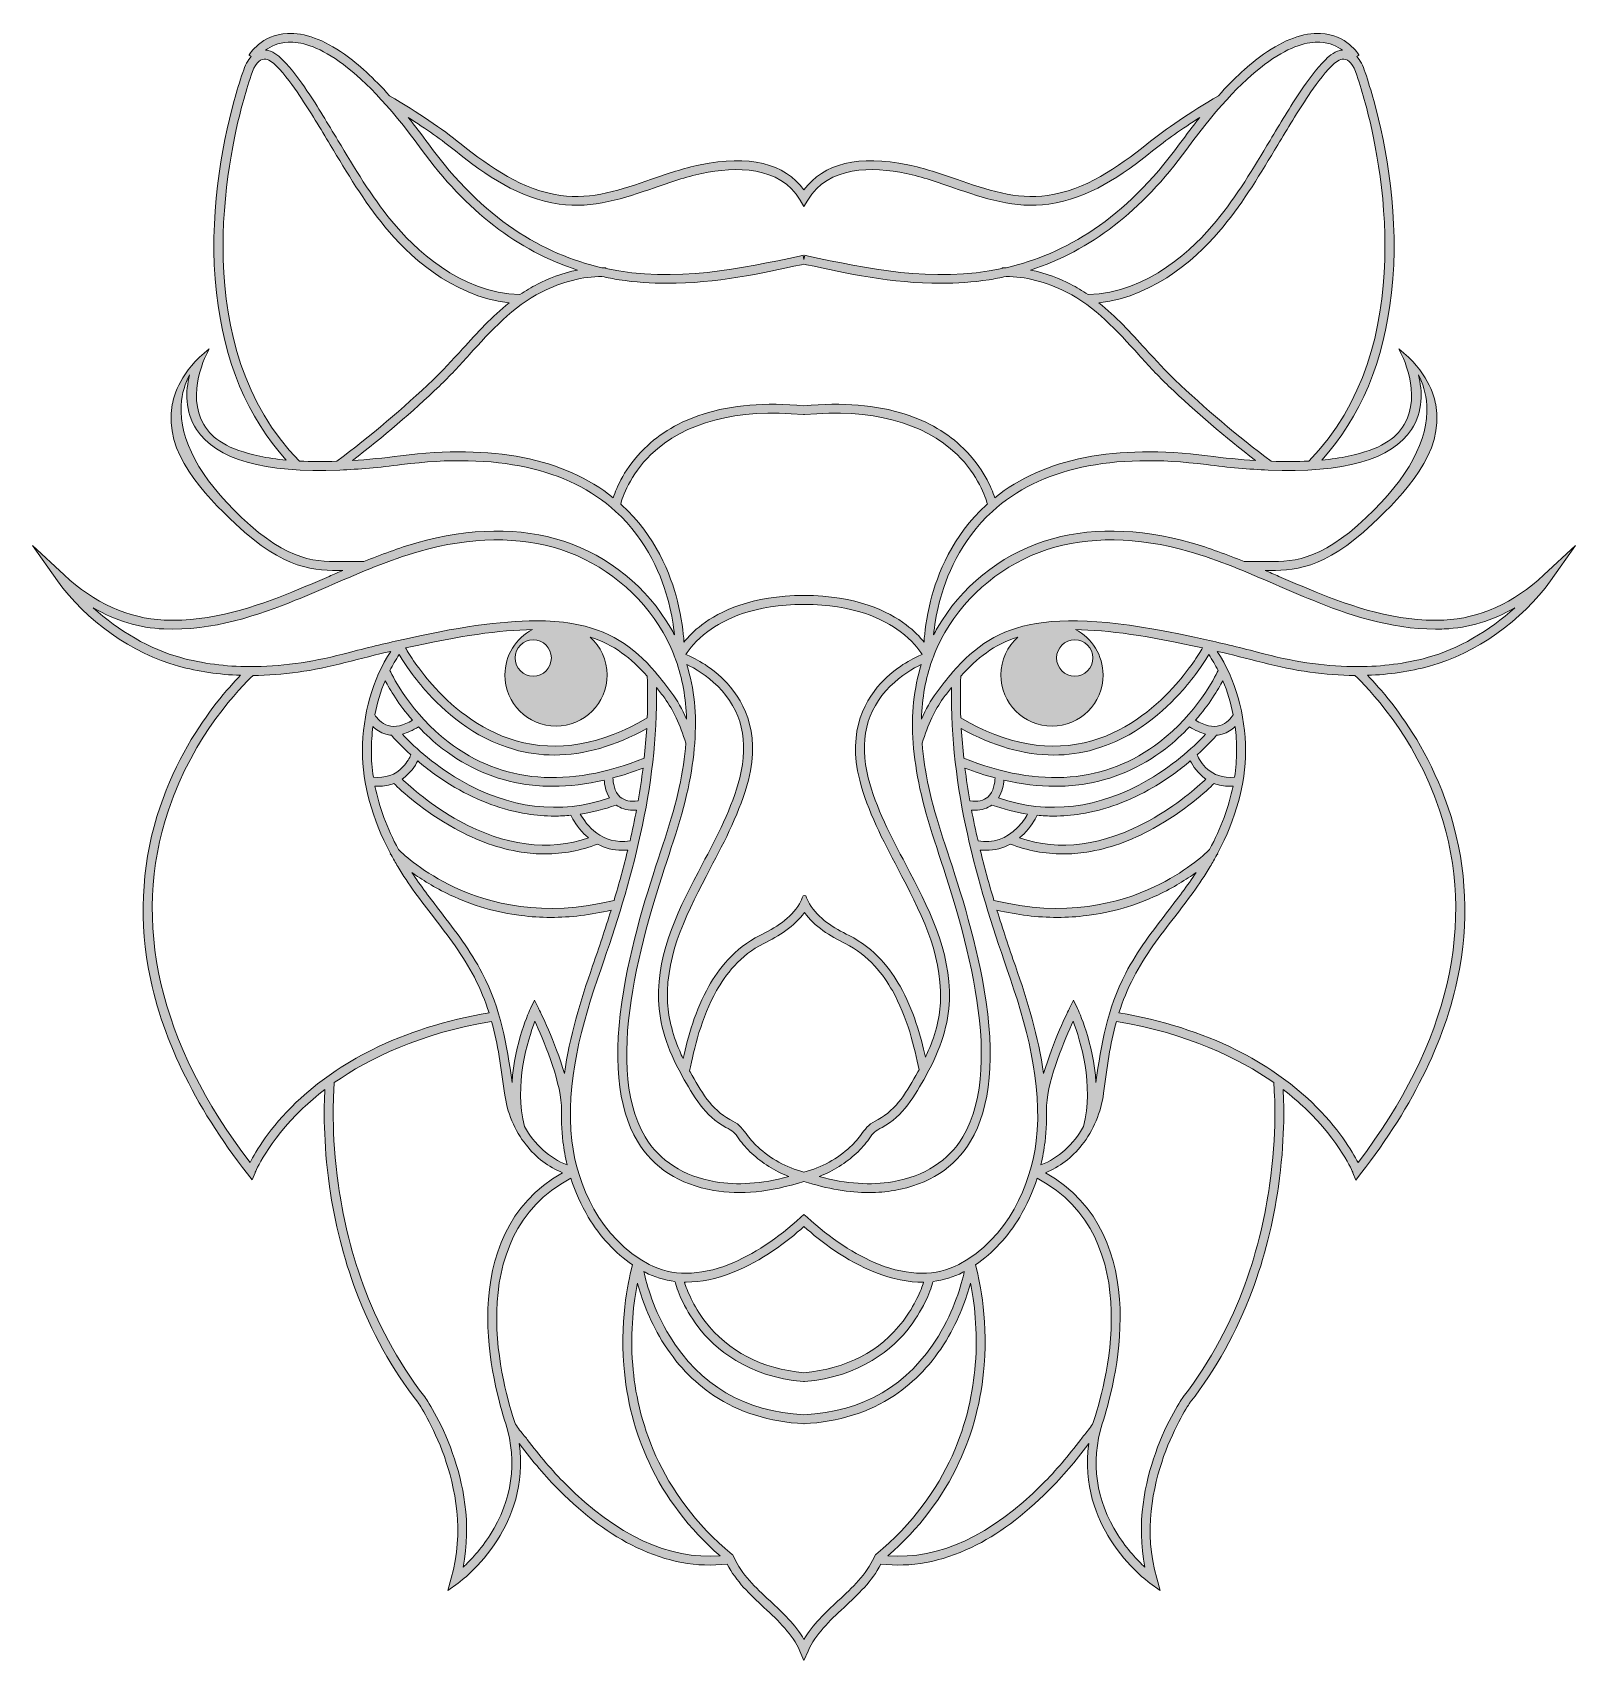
# Model space of a CAD drawing. Extents: x 126 to 2875, y -2951 to -49.
import ezdxf

# ---------------------------------------------------------------- set-up
doc = ezdxf.new("R2010")
doc.units = 0
doc.header["$MEASUREMENT"] = 0
doc.layers.add('Layer 1', color=7, linetype='Continuous')

msp = doc.modelspace()

# ---------------------------------------------------------------- hatches: boundary and pattern name
at = {"layer": 'Layer 1', "true_color": 0xffffff}
h = msp.add_hatch(color=7, dxfattribs=at)
h.dxf.hatch_style = 2
edge = h.paths.add_edge_path()
edge.add_spline(control_points=[(2818.5, -1015.7), (2765.3, -1065.5), (2703.6, -1093.3), (2640.2, -1096.1), (2556.7, -1099.9), (2474.7, -1071.5), (2412.6, -1046.3), (2390.5, -1037.3), (2368.1, -1027.6), (2346.5, -1018.2), (2338.3, -1014.7), (2330, -1011.1), (2321.7, -1007.5), (2370.5, -1008.4), (2426.3, -1007.2), (2513.1, -924.7), (2568.8, -871.7), (2642.2, -798.1), (2625.8, -711.9), (2622.5, -694.5), (2611.1, -653.1), (2560.1, -612.5), (2565.4, -622.4), (2601.9, -692.9), (2569.5, -747.7), (2554.2, -773.7), (2526.8, -791.7), (2470, -804), (2455.6, -807.1), (2439.9, -809.4), (2422.8, -811), (2491.9, -734.8), (2533.7, -634.6), (2547.1, -513), (2561.9, -378.4), (2538.1, -252.2), (2515.5, -170.1), (2510.8, -153.2), (2505.7, -136.2), (2500.2, -119.7), (2496.1, -107.3), (2491, -97.9), (2485, -91.3), (2485, -91.3), (2489.1, -88.9), (2489.1, -88.9), (2488.2, -87.4), (2467.5, -52.8), (2420.6, -50.3), (2390.2, -48.8), (2356.1, -61.3), (2319.2, -87.4), (2293.7, -105.5), (2266.8, -130.2), (2238.6, -161.3), (2186.9, -192), (2146.5, -219.4), (2111.3, -247.5), (2059, -289.5), (2001.4, -329.6), (1934.4, -339), (1877.5, -346.9), (1826.3, -329.2), (1772.1, -310.4), (1744.1, -300.7), (1715.2, -290.7), (1685.5, -284.5), (1598.6, -266.6), (1534.9, -282), (1500.3, -329.1), (1465.7, -282), (1402, -266.6), (1315.1, -284.5), (1285.4, -290.7), (1256.5, -300.7), (1228.5, -310.4), (1174.3, -329.2), (1123.2, -346.9), (1066.3, -339), (999.3, -329.6), (941.6, -289.5), (889.3, -247.5), (854.2, -219.4), (813.7, -192), (762, -161.3), (733.8, -130.2), (706.9, -105.5), (681.4, -87.4), (644.5, -61.3), (610.4, -48.8), (580, -50.3), (533.1, -52.8), (512.4, -87.4), (511.5, -88.9), (511.5, -88.9), (515.6, -91.3), (515.6, -91.3), (509.6, -97.9), (504.5, -107.3), (500.4, -119.7), (494.9, -136.2), (489.8, -153.2), (485.1, -170.1), (462.5, -252.2), (438.7, -378.4), (453.5, -513), (466.9, -634.6), (508.7, -734.8), (577.8, -811), (560.8, -809.4), (545, -807.1), (530.6, -804), (473.8, -791.7), (446.4, -773.7), (431.1, -747.7), (398.7, -692.9), (435.3, -622.4), (440.5, -612.5), (389.5, -653.1), (378.1, -694.5), (374.8, -711.9), (358.4, -798.1), (431.8, -871.7), (487.5, -924.7), (574.4, -1007.2), (630.1, -1008.4), (678.9, -1007.5), (670.6, -1011.1), (662.3, -1014.7), (654.1, -1018.2), (632.5, -1027.6), (610.2, -1037.3), (588, -1046.3), (525.9, -1071.5), (443.9, -1099.9), (360.4, -1096.1), (297, -1093.3), (235.3, -1065.5), (182.1, -1015.7), (182.1, -1015.7), (125.9, -963.1), (125.9, -963.1), (125.9, -963.1), (170.2, -1026.1), (170.2, -1026.1), (219.8, -1096.3), (304.4, -1156.1), (385.8, -1178.3), (421, -1187.8), (458, -1193.3), (496.5, -1194.6), (485.6, -1205.7), (470.3, -1222.4), (453.1, -1244.5), (422.7, -1283.4), (380.7, -1347), (353, -1429.1), (321.9, -1521.4), (314.8, -1617.6), (332.1, -1715.2), (353.5, -1836.8), (413, -1960.6), (508.8, -2083.3), (508.8, -2083.3), (517.3, -2094.2), (517.3, -2094.2), (517.3, -2094.2), (522.4, -2081.2), (522.4, -2081.2), (522.6, -2080.7), (544, -2026.6), (607.3, -1966.4), (618.6, -1955.7), (631.6, -1944.4), (646.7, -1932.9), (644.9, -1962.9), (643.6, -2025.8), (655, -2105.8), (664.2, -2170.7), (680, -2233.3), (702, -2291.7), (729.4, -2364.8), (766.4, -2431.7), (812.2, -2490.4), (814.1, -2493.2), (839.6, -2531.2), (859.5, -2587.3), (878.3, -2640.4), (895.7, -2721.1), (871.9, -2804.1), (871.9, -2804.1), (865.6, -2825.8), (865.6, -2825.8), (865.6, -2825.8), (884.1, -2812.7), (884.1, -2812.7), (885.7, -2811.6), (922.9, -2784.7), (954.2, -2735.7), (978.8, -2697.1), (1003.3, -2638), (992.9, -2564), (993.5, -2564.8), (994, -2565.5), (994.5, -2566.2), (1016.2, -2595.3), (1039.8, -2622.7), (1064.5, -2647.6), (1109.2, -2692.6), (1155.4, -2726.8), (1201.7, -2749.1), (1255.7, -2775.1), (1310.1, -2785.1), (1363.6, -2778.9), (1378.9, -2809.5), (1404.3, -2833.2), (1429, -2856.2), (1455.2, -2880.6), (1479.9, -2903.6), (1493, -2933.9), (1493, -2933.9), (1500.3, -2950.7), (1500.3, -2950.7), (1500.3, -2950.7), (1507.6, -2933.9), (1507.6, -2933.9), (1520.7, -2903.6), (1545.4, -2880.6), (1571.6, -2856.2), (1596.3, -2833.2), (1621.8, -2809.5), (1637, -2778.9), (1690.5, -2785.1), (1744.9, -2775.1), (1798.9, -2749.1), (1845.3, -2726.8), (1891.4, -2692.6), (1936.1, -2647.6), (1960.9, -2622.7), (1984.4, -2595.3), (2006.1, -2566.2), (2006.6, -2565.5), (2007.1, -2564.8), (2007.7, -2564), (1997.3, -2638), (2021.8, -2697.1), (2046.5, -2735.7), (2077.7, -2784.7), (2115, -2811.6), (2116.5, -2812.7), (2116.5, -2812.7), (2135, -2825.8), (2135, -2825.8), (2135, -2825.8), (2128.7, -2804), (2128.7, -2804), (2104.9, -2721.1), (2122.3, -2640.4), (2141.1, -2587.3), (2161, -2531.2), (2186.6, -2493.2), (2188.5, -2490.4), (2234.2, -2431.7), (2271.3, -2364.8), (2298.7, -2291.7), (2320.6, -2233.3), (2336.4, -2170.7), (2345.6, -2105.8), (2357, -2025.8), (2355.7, -1962.9), (2353.9, -1932.9), (2369, -1944.4), (2382.1, -1955.7), (2393.3, -1966.4), (2456.6, -2026.6), (2478, -2080.7), (2478.2, -2081.2), (2478.2, -2081.2), (2483.3, -2094.3), (2483.3, -2094.3), (2483.3, -2094.3), (2491.9, -2083.3), (2491.9, -2083.3), (2587.6, -1960.6), (2647.1, -1836.8), (2668.6, -1715.2), (2685.8, -1617.6), (2678.7, -1521.4), (2647.6, -1429.1), (2619.9, -1347), (2577.9, -1283.4), (2547.6, -1244.5), (2530.3, -1222.4), (2515, -1205.7), (2504.1, -1194.6), (2542.7, -1193.3), (2579.6, -1187.8), (2614.8, -1178.3), (2696.2, -1156.1), (2780.8, -1096.3), (2830.4, -1026.1), (2830.4, -1026.1), (2874.8, -963.1), (2874.8, -963.1), (2874.8, -963.1), (2818.5, -1015.7), (2818.5, -1015.7)], knot_values=[0, 0, 0, 0, 1, 1, 1, 2, 2, 2, 3, 3, 3, 4, 4, 4, 5, 5, 5, 6, 6, 6, 7, 7, 7, 8, 8, 8, 9, 9, 9, 10, 10, 10, 11, 11, 11, 12, 12, 12, 13, 13, 13, 14, 14, 14, 15, 15, 15, 16, 16, 16, 17, 17, 17, 18, 18, 18, 19, 19, 19, 20, 20, 20, 21, 21, 21, 22, 22, 22, 23, 23, 23, 24, 24, 24, 25, 25, 25, 26, 26, 26, 27, 27, 27, 28, 28, 28, 29, 29, 29, 30, 30, 30, 31, 31, 31, 32, 32, 32, 33, 33, 33, 34, 34, 34, 35, 35, 35, 36, 36, 36, 37, 37, 37, 38, 38, 38, 39, 39, 39, 40, 40, 40, 41, 41, 41, 42, 42, 42, 43, 43, 43, 44, 44, 44, 45, 45, 45, 46, 46, 46, 47, 47, 47, 48, 48, 48, 49, 49, 49, 50, 50, 50, 51, 51, 51, 52, 52, 52, 53, 53, 53, 54, 54, 54, 55, 55, 55, 56, 56, 56, 57, 57, 57, 58, 58, 58, 59, 59, 59, 60, 60, 60, 61, 61, 61, 62, 62, 62, 63, 63, 63, 64, 64, 64, 65, 65, 65, 66, 66, 66, 67, 67, 67, 68, 68, 68, 69, 69, 69, 70, 70, 70, 71, 71, 71, 72, 72, 72, 73, 73, 73, 74, 74, 74, 75, 75, 75, 76, 76, 76, 77, 77, 77, 78, 78, 78, 79, 79, 79, 80, 80, 80, 81, 81, 81, 82, 82, 82, 83, 83, 83, 84, 84, 84, 85, 85, 85, 86, 86, 86, 87, 87, 87, 88, 88, 88, 89, 89, 89, 90, 90, 90, 91, 91, 91, 92, 92, 92, 93, 93, 93, 94, 94, 94, 95, 95, 95, 96, 96, 96, 97, 97, 97, 98, 98, 98, 99, 99, 99, 100, 100, 100, 101, 101, 101, 102, 102, 102, 102], degree=3, periodic=1)
edge = h.paths.add_edge_path()
edge.add_spline(control_points=[(2582.8, -756.3), (2603.8, -724.1), (2602.2, -687.8), (2595.1, -659.2), (2602.6, -673.6), (2608.8, -691.7), (2610, -713.3), (2613.5, -774.6), (2577.2, -841.9), (2502.2, -913.2), (2417.6, -993.6), (2366.9, -992.6), (2317.8, -991.6), (2307, -991.4), (2295.8, -991.2), (2284.5, -991.8), (2284.5, -991.8), (2284.5, -991.8), (2284.4, -991.8), (2284.4, -991.8), (2284.4, -991.8), (2284.4, -991.8), (2253.7, -979.3), (2222.3, -967.6), (2190.4, -958.5), (2095.7, -931.4), (2005.1, -930.4), (1928.3, -955.5), (1848.8, -981.5), (1779.3, -1038.1), (1737.6, -1110.6), (1735.4, -1114.5), (1733.2, -1118.5), (1731.2, -1122.4), (1731.2, -1122.4), (1731.2, -1122.4), (1731.2, -1122.4), (1732.7, -1107.3), (1735.6, -1087.6), (1741.2, -1065.6), (1752.8, -1019.9), (1778.7, -954.4), (1836.1, -902.3), (1920.6, -825.4), (2048.9, -797.4), (2217.2, -819), (2256.9, -824.1), (2293.7, -827.3), (2327.3, -828.7), (2327.4, -828.7), (2327.4, -828.8), (2327.4, -828.8), (2327.4, -828.8), (2327.5, -828.7), (2327.5, -828.7), (2462.2, -834.2), (2547.9, -810), (2582.8, -756.3)], knot_values=[0, 0, 0, 0, 1, 1, 1, 2, 2, 2, 3, 3, 3, 4, 4, 4, 5, 5, 5, 6, 6, 6, 7, 7, 7, 8, 8, 8, 9, 9, 9, 10, 10, 10, 11, 11, 11, 12, 12, 12, 13, 13, 13, 14, 14, 14, 15, 15, 15, 16, 16, 16, 17, 17, 17, 18, 18, 18, 19, 19, 19, 19], degree=3, periodic=1)
edge = h.paths.add_edge_path()
edge.add_spline(control_points=[(1694.9, -1315.4), (1698.6, -1367.1), (1710.7, -1422.6), (1732.9, -1489.9), (1732.9, -1489.9), (1736.8, -1501.7), (1736.8, -1501.7), (1777.9, -1625.7), (1863.2, -1883.8), (1783.5, -2017), (1757.5, -2060.3), (1715.3, -2087.4), (1658.1, -2097.3), (1619.4, -2104.1), (1576.5, -2101.1), (1527.5, -2088.2), (1527.5, -2088.2), (1528.7, -2087.8), (1528.7, -2087.8), (1528.7, -2087.8), (1528.2, -2087.7), (1528.2, -2087.7), (1552.9, -2077.9), (1575.1, -2064.1), (1593.3, -2046.9), (1602.2, -2038.5), (1609.9, -2029.7), (1616.3, -2020.8), (1623.9, -2010), (1627, -2006.9), (1639.5, -2000.4), (1676.8, -1981.1), (1698.2, -1942.9), (1717.1, -1909.1), (1717.1, -1909.1), (1718.1, -1907.4), (1718.1, -1907.4), (1744.3, -1860.6), (1758.2, -1815.5), (1759.4, -1773.5), (1762, -1684.5), (1721.1, -1606.9), (1681.6, -1531.8), (1655.5, -1482.2), (1628.5, -1430.9), (1614.8, -1377.4), (1598, -1311.7), (1611.2, -1256.8), (1653.9, -1214.1), (1673.5, -1194.6), (1695.2, -1182.1), (1709.3, -1175.3), (1695.9, -1218), (1691.2, -1264.3), (1694.9, -1315.4)], knot_values=[0, 0, 0, 0, 1, 1, 1, 2, 2, 2, 3, 3, 3, 4, 4, 4, 5, 5, 5, 6, 6, 6, 7, 7, 7, 8, 8, 8, 9, 9, 9, 10, 10, 10, 11, 11, 11, 12, 12, 12, 13, 13, 13, 14, 14, 14, 15, 15, 15, 16, 16, 16, 17, 17, 17, 18, 18, 18, 18], degree=3, periodic=1)
edge = h.paths.add_edge_path()
edge.add_spline(control_points=[(1881.3, -1126.3), (1862.8, -1143), (1851.1, -1167.1), (1851.1, -1194), (1851.1, -1244.3), (1891.9, -1285.1), (1942.2, -1285.1), (1992.5, -1285.1), (2033.2, -1244.3), (2033.2, -1194), (2033.2, -1158.8), (2013.2, -1128.3), (1984, -1113.1), (2041.5, -1113.8), (2114.4, -1124.2), (2210.3, -1145.8), (2210.3, -1145.8), (2210.3, -1145.8), (2210.3, -1145.8), (2203.1, -1158), (2187.1, -1183.4), (2162.8, -1211), (2131.9, -1246.1), (2080.9, -1291.9), (2013.3, -1311.3), (1940, -1332.3), (1861.4, -1318.5), (1779.7, -1270.5), (1778.8, -1246), (1778.7, -1221.3), (1779.7, -1196.3), (1808.3, -1163.8), (1839, -1139.9), (1881.3, -1126.3)], knot_values=[0, 0, 0, 0, 1, 1, 1, 2, 2, 2, 3, 3, 3, 4, 4, 4, 5, 5, 5, 6, 6, 6, 7, 7, 7, 8, 8, 8, 9, 9, 9, 10, 10, 10, 11, 11, 11, 11], degree=3, periodic=1)
edge = h.paths.add_edge_path()
edge.add_spline(control_points=[(1982.8, -1131.2), (2000.7, -1131.2), (2015.2, -1145.7), (2015.2, -1163.6), (2015.2, -1181.5), (2000.7, -1196), (1982.8, -1196), (1964.9, -1196), (1950.4, -1181.5), (1950.4, -1163.6), (1950.4, -1145.7), (1964.9, -1131.2), (1982.8, -1131.2)], knot_values=[0, 0, 0, 0, 1, 1, 1, 2, 2, 2, 3, 3, 3, 4, 4, 4, 4], degree=3, periodic=1)
edge = h.paths.add_edge_path()
edge.add_spline(control_points=[(2020.5, -1920.4), (2016.1, -1849.9), (1989.1, -1791.7), (1987.6, -1788.4), (1987.6, -1788.4), (1980.6, -1773.7), (1980.6, -1773.7), (1980.6, -1773.7), (1973.3, -1788.2), (1973.3, -1788.2), (1971.7, -1791.4), (1943.5, -1847.9), (1927.3, -1904.5), (1927.3, -1904.5), (1927.3, -1904.5), (1927.3, -1904.5), (1918.2, -1839.2), (1898.4, -1774.6), (1876.9, -1712.7), (1865.6, -1680.1), (1854.5, -1647), (1844.1, -1613.3), (1844.1, -1613.3), (1844.1, -1613.2), (1844.1, -1613.2), (1880.4, -1621.8), (1916.4, -1626.1), (1951.7, -1626.1), (1969.4, -1626.1), (1986.9, -1625), (2004.2, -1622.8), (2048.1, -1617.4), (2090.6, -1605.1), (2130.7, -1586.2), (2158.9, -1572.9), (2181.8, -1558.4), (2199, -1545.8), (2183.3, -1569.9), (2165.5, -1593), (2148.2, -1615.5), (2121.7, -1649.9), (2094.4, -1685.4), (2073.6, -1725.5), (2039.8, -1790.8), (2029.8, -1851.7), (2020.5, -1920.4)], knot_values=[0, 0, 0, 0, 1, 1, 1, 2, 2, 2, 3, 3, 3, 4, 4, 4, 5, 5, 5, 6, 6, 6, 7, 7, 7, 8, 8, 8, 9, 9, 9, 10, 10, 10, 11, 11, 11, 12, 12, 12, 13, 13, 13, 14, 14, 14, 15, 15, 15, 15], degree=3, periodic=1)
edge = h.paths.add_edge_path()
edge.add_spline(control_points=[(1932.3, -1961.2), (1932.3, -1961.2), (1932.3, -1961.2), (1932.3, -1961.2), (1932.3, -1961.2), (1932.4, -1961.2), (1932.4, -1961.2), (1935.7, -1912.1), (1965.5, -1842.3), (1979.9, -1811.3), (1992.6, -1844.9), (2017.4, -1925.2), (1998.1, -1999.1), (1980.7, -2030.6), (1954, -2055.1), (1922.3, -2067.3), (1925.6, -2053.8), (1928.1, -2040.1), (1929.7, -2026.2), (1932.2, -2004.6), (1933, -1982.9), (1932.3, -1961.2)], knot_values=[0, 0, 0, 0, 1, 1, 1, 2, 2, 2, 3, 3, 3, 4, 4, 4, 5, 5, 5, 6, 6, 6, 7, 7, 7, 7], degree=3, periodic=1)
edge = h.paths.add_edge_path()
edge.add_spline(control_points=[(2222.8, -1505.2), (2212.8, -1515), (2178.7, -1546.1), (2124, -1571.9), (2063.4, -1600.4), (1964.7, -1627.7), (1838.7, -1595.7), (1838.7, -1595.7), (1838.7, -1595.7), (1838.7, -1595.7), (1829.9, -1566.2), (1821.7, -1536.3), (1814.3, -1506), (1814.3, -1506), (1814.3, -1506), (1814.3, -1506), (1817.7, -1506.3), (1821.2, -1506.5), (1824.6, -1506.5), (1840.1, -1506.5), (1854.7, -1502.8), (1868.2, -1495.4), (1898.1, -1507.1), (1929.4, -1513), (1961.7, -1513), (1975.6, -1513), (1989.8, -1511.9), (2004.1, -1509.7), (2042.8, -1503.7), (2082.6, -1489.6), (2122.4, -1467.8), (2178.8, -1436.9), (2218.5, -1399.8), (2231, -1387.3), (2239.1, -1390.4), (2248.3, -1392.3), (2259, -1392.3), (2260.8, -1392.3), (2262.7, -1392.2), (2264.7, -1392.1), (2257.3, -1428.9), (2243.4, -1466.4), (2222.8, -1505.2)], knot_values=[0, 0, 0, 0, 1, 1, 1, 2, 2, 2, 3, 3, 3, 4, 4, 4, 5, 5, 5, 6, 6, 6, 7, 7, 7, 8, 8, 8, 9, 9, 9, 10, 10, 10, 11, 11, 11, 12, 12, 12, 13, 13, 13, 14, 14, 14, 14], degree=3, periodic=1)
edge = h.paths.add_edge_path()
edge.add_spline(control_points=[(2187.2, -1286.4), (2197.1, -1292.7), (2206.7, -1297.1), (2215.8, -1299.4), (2199.9, -1316.5), (2163.9, -1351.7), (2113.7, -1381), (2025.2, -1432.6), (1935.5, -1443.4), (1846.8, -1413.1), (1853.6, -1402.3), (1855.8, -1389.8), (1856.4, -1381.4), (1887.7, -1388.7), (1918.1, -1392.4), (1947.5, -1392.4), (1963.9, -1392.4), (1980, -1391.3), (1995.7, -1389), (2049.8, -1381.1), (2099.7, -1359.8), (2144.2, -1325.5), (2160.5, -1312.9), (2174.8, -1299.6), (2187.2, -1286.4)], knot_values=[0, 0, 0, 0, 1, 1, 1, 2, 2, 2, 3, 3, 3, 4, 4, 4, 5, 5, 5, 6, 6, 6, 7, 7, 7, 8, 8, 8, 8], degree=3, periodic=1)
edge = h.paths.add_edge_path()
edge.add_spline(control_points=[(2267.5, -1376), (2223.7, -1380.6), (2205.8, -1348.3), (2200.8, -1336.5), (2219.3, -1319.7), (2231.2, -1306.3), (2235.5, -1301.2), (2238.9, -1301), (2242.2, -1300.4), (2245.5, -1299.5), (2255.2, -1296.7), (2262.7, -1291.4), (2268.3, -1286), (2270.2, -1300.2), (2271.1, -1314.7), (2271.1, -1329.2), (2271.1, -1344.8), (2269.9, -1360.3), (2267.5, -1376)], knot_values=[0, 0, 0, 0, 1, 1, 1, 2, 2, 2, 3, 3, 3, 4, 4, 4, 5, 5, 5, 6, 6, 6, 6], degree=3, periodic=1)
edge = h.paths.add_edge_path()
edge.add_spline(control_points=[(1944.9, -1445.5), (1961.1, -1445.5), (1977.4, -1444.2), (1993.6, -1441.7), (2036.9, -1434.8), (2080.2, -1418.9), (2122.1, -1394.4), (2148.4, -1379), (2170.7, -1362.3), (2188.5, -1347.2), (2193.2, -1356.4), (2201.9, -1369.7), (2216.3, -1379.6), (2201.2, -1393.9), (2164.4, -1426.7), (2114.8, -1453.9), (2033.2, -1498.6), (1955.7, -1508.9), (1884.2, -1484.4), (1886.7, -1482.3), (1889.2, -1480), (1891.7, -1477.5), (1903.9, -1465.1), (1911.7, -1451.8), (1915.6, -1444.1), (1925.3, -1445), (1935.1, -1445.5), (1944.9, -1445.5)], knot_values=[0, 0, 0, 0, 1, 1, 1, 2, 2, 2, 3, 3, 3, 4, 4, 4, 5, 5, 5, 6, 6, 6, 7, 7, 7, 8, 8, 8, 9, 9, 9, 9], degree=3, periodic=1)
edge = h.paths.add_edge_path()
edge.add_spline(control_points=[(1827.8, -1411.5), (1820.4, -1418.1), (1809.7, -1420.4), (1795.8, -1418.4), (1795.8, -1418.4), (1795.8, -1418.4), (1795.8, -1418.4), (1792.4, -1399.1), (1789.5, -1379.6), (1787, -1359.9), (1805.2, -1366.9), (1823.1, -1372.8), (1840.7, -1377.5), (1840.4, -1385.4), (1838.5, -1402), (1827.8, -1411.5)], knot_values=[0, 0, 0, 0, 1, 1, 1, 2, 2, 2, 3, 3, 3, 4, 4, 4, 5, 5, 5, 5], degree=3, periodic=1)
edge = h.paths.add_edge_path()
edge.add_spline(control_points=[(1804.9, -1435), (1816.9, -1435), (1827, -1431.9), (1835.2, -1425.8), (1856.2, -1433.4), (1877.4, -1438.8), (1898.7, -1442), (1894.9, -1448.8), (1888.9, -1457.8), (1880.4, -1466.4), (1860.8, -1486.2), (1837.2, -1494), (1810.4, -1489.5), (1806.2, -1471.4), (1802.3, -1453.1), (1798.8, -1434.7), (1798.8, -1434.7), (1798.8, -1434.7), (1798.8, -1434.7), (1800.9, -1434.8), (1802.9, -1435), (1804.9, -1435)], knot_values=[0, 0, 0, 0, 1, 1, 1, 2, 2, 2, 3, 3, 3, 4, 4, 4, 5, 5, 5, 6, 6, 6, 7, 7, 7, 7], degree=3, periodic=1)
edge = h.paths.add_edge_path()
edge.add_spline(control_points=[(2241, -1284.3), (2228.7, -1287.7), (2214.2, -1284.4), (2198, -1274.4), (2222.5, -1246.2), (2238.3, -1219.9), (2246.6, -1204.3), (2254.6, -1223.5), (2260.8, -1243.9), (2264.9, -1265), (2261.6, -1270.4), (2253.8, -1280.7), (2241, -1284.3)], knot_values=[0, 0, 0, 0, 1, 1, 1, 2, 2, 2, 3, 3, 3, 4, 4, 4, 4], degree=3, periodic=1)
edge = h.paths.add_edge_path()
edge.add_spline(control_points=[(2134, -1313.3), (2038.1, -1387), (1920.7, -1396.7), (1785, -1342.1), (1783.1, -1324.6), (1781.6, -1307), (1780.6, -1289.3), (1836.9, -1320.8), (1892, -1336.7), (1945.2, -1336.7), (1969.8, -1336.7), (1994, -1333.3), (2017.8, -1326.5), (2089.2, -1306), (2142.7, -1257.9), (2175, -1221.1), (2197.8, -1195.1), (2213.4, -1171.5), (2221.6, -1157.7), (2227.6, -1166.7), (2233.1, -1176.1), (2238.1, -1186), (2232.1, -1198.6), (2199.3, -1263.2), (2134, -1313.3)], knot_values=[0, 0, 0, 0, 1, 1, 1, 2, 2, 2, 3, 3, 3, 4, 4, 4, 5, 5, 5, 6, 6, 6, 7, 7, 7, 8, 8, 8, 8], degree=3, periodic=1)
edge = h.paths.add_edge_path()
edge.add_spline(control_points=[(1861.9, -1717.9), (1896.1, -1816.3), (1926.1, -1921.6), (1914, -2024.4), (1904.9, -2101), (1864, -2199), (1776.1, -2244.6), (1735.3, -2265.8), (1687.2, -2265.7), (1633.3, -2244.4), (1591.8, -2228), (1546.5, -2198.2), (1505.7, -2160.6), (1505.7, -2160.6), (1500.3, -2155.6), (1500.3, -2155.6), (1500.3, -2155.6), (1494.9, -2160.6), (1494.9, -2160.6), (1454.2, -2198.2), (1408.8, -2228), (1367.3, -2244.4), (1313.4, -2265.7), (1265.3, -2265.8), (1224.5, -2244.6), (1136.6, -2199), (1095.7, -2101), (1086.7, -2024.4), (1074.5, -1921.6), (1104.5, -1816.3), (1138.7, -1717.9), (1192.1, -1564.1), (1240.6, -1397.2), (1237.3, -1216), (1242.3, -1222.3), (1247.3, -1228.8), (1252.3, -1235.6), (1266.9, -1255.5), (1279.5, -1282.4), (1289.8, -1315.7), (1286.1, -1365.7), (1274.2, -1419.5), (1252.7, -1484.9), (1252.7, -1484.9), (1248.8, -1496.7), (1248.8, -1496.7), (1227.6, -1560.6), (1195.7, -1657.2), (1179.2, -1755.3), (1159.2, -1874), (1167.4, -1964.7), (1203.6, -2025.2), (1232, -2072.6), (1277.8, -2102.1), (1339.8, -2112.9), (1386.9, -2121.1), (1439.4, -2115.9), (1500.3, -2096.8), (1542.7, -2110.1), (1581.1, -2116.7), (1616.4, -2116.7), (1631.7, -2116.7), (1646.5, -2115.4), (1660.8, -2112.9), (1722.8, -2102.1), (1768.6, -2072.6), (1797, -2025.2), (1833.2, -1964.7), (1841.4, -1874), (1821.4, -1755.4), (1804.9, -1657.2), (1773, -1560.6), (1751.9, -1496.7), (1751.9, -1496.7), (1747.9, -1484.9), (1747.9, -1484.9), (1726.4, -1419.5), (1714.6, -1365.7), (1710.8, -1315.7), (1721.1, -1282.4), (1733.7, -1255.5), (1748.3, -1235.6), (1753.4, -1228.8), (1758.3, -1222.3), (1763.3, -1216), (1760, -1397.2), (1808.5, -1564.1), (1861.9, -1717.9)], knot_values=[0, 0, 0, 0, 1, 1, 1, 2, 2, 2, 3, 3, 3, 4, 4, 4, 5, 5, 5, 6, 6, 6, 7, 7, 7, 8, 8, 8, 9, 9, 9, 10, 10, 10, 11, 11, 11, 12, 12, 12, 13, 13, 13, 14, 14, 14, 15, 15, 15, 16, 16, 16, 17, 17, 17, 18, 18, 18, 19, 19, 19, 20, 20, 20, 21, 21, 21, 22, 22, 22, 23, 23, 23, 24, 24, 24, 25, 25, 25, 26, 26, 26, 27, 27, 27, 28, 28, 28, 29, 29, 29, 29], degree=3, periodic=1)
edge = h.paths.add_edge_path()
edge.add_spline(control_points=[(1270.4, -2275.1), (1270.4, -2275.1), (1270.4, -2275.1), (1270.4, -2275.1), (1273.9, -2287.9), (1284.9, -2320.8), (1311.2, -2355.3), (1341.6, -2395.2), (1398.9, -2444.6), (1499.6, -2453.6), (1499.6, -2453.6), (1500.3, -2453.7), (1500.3, -2453.7), (1500.3, -2453.7), (1501, -2453.6), (1501, -2453.6), (1601.7, -2444.6), (1659.1, -2395.2), (1689.4, -2355.3), (1715.7, -2320.8), (1726.7, -2287.9), (1730.3, -2275.1), (1730.3, -2275.1), (1730.3, -2275.1), (1730.3, -2275.1), (1748.9, -2272.8), (1766.7, -2267.4), (1783.4, -2258.7), (1784.2, -2258.3), (1785.1, -2257.8), (1785.9, -2257.4), (1785.9, -2257.4), (1785.9, -2257.4), (1785.9, -2257.4), (1780.8, -2280.6), (1768, -2326.3), (1739.9, -2372.5), (1686.4, -2460), (1605.8, -2507.2), (1500.3, -2512.8), (1395, -2507.3), (1314.5, -2460.2), (1261.1, -2372.9), (1232.7, -2326.7), (1219.9, -2280.8), (1214.8, -2257.4), (1214.8, -2257.4), (1214.8, -2257.4), (1214.8, -2257.4), (1215.6, -2257.8), (1216.4, -2258.3), (1217.2, -2258.7), (1233.9, -2267.4), (1251.7, -2272.8), (1270.4, -2275.1)], knot_values=[0, 0, 0, 0, 1, 1, 1, 2, 2, 2, 3, 3, 3, 4, 4, 4, 5, 5, 5, 6, 6, 6, 7, 7, 7, 8, 8, 8, 9, 9, 9, 10, 10, 10, 11, 11, 11, 12, 12, 12, 13, 13, 13, 14, 14, 14, 15, 15, 15, 16, 16, 16, 17, 17, 17, 18, 18, 18, 18], degree=3, periodic=1)
edge = h.paths.add_edge_path()
edge.add_spline(control_points=[(1287.3, -2276.3), (1288.4, -2276.3), (1289.5, -2276.3), (1290.6, -2276.3), (1316.6, -2276.3), (1344.1, -2270.6), (1373.2, -2259.1), (1425.4, -2238.4), (1470.3, -2204), (1500.3, -2177.1), (1530.3, -2204), (1575.2, -2238.4), (1627.5, -2259.1), (1657.8, -2271.1), (1686.5, -2276.8), (1713.4, -2276.3), (1713.4, -2276.3), (1713.4, -2276.3), (1713.4, -2276.3), (1708.9, -2290.4), (1698.3, -2317.6), (1676.8, -2345.7), (1635.6, -2399.8), (1576.2, -2430.8), (1500.3, -2437.8), (1424.7, -2430.8), (1365.4, -2400.1), (1324.2, -2346.2), (1302.6, -2318), (1291.8, -2290.5), (1287.3, -2276.3)], knot_values=[0, 0, 0, 0, 1, 1, 1, 2, 2, 2, 3, 3, 3, 4, 4, 4, 5, 5, 5, 6, 6, 6, 7, 7, 7, 8, 8, 8, 9, 9, 9, 10, 10, 10, 10], degree=3, periodic=1)
edge = h.paths.add_edge_path()
edge.add_spline(control_points=[(927, -1725.5), (906.2, -1685.4), (878.9, -1649.9), (852.4, -1615.5), (835.1, -1593), (817.3, -1569.9), (801.6, -1545.8), (818.8, -1558.4), (841.7, -1572.9), (869.9, -1586.2), (910, -1605.1), (952.6, -1617.4), (996.4, -1622.8), (1013.7, -1625), (1031.2, -1626.1), (1048.9, -1626.1), (1084.2, -1626.1), (1120.3, -1621.8), (1156.5, -1613.2), (1156.5, -1613.2), (1156.5, -1613.3), (1156.5, -1613.3), (1146.1, -1647), (1135, -1680.1), (1123.7, -1712.7), (1102.2, -1774.6), (1082.4, -1839.2), (1073.3, -1904.5), (1073.3, -1904.5), (1073.3, -1904.5), (1073.3, -1904.5), (1057.2, -1847.9), (1028.9, -1791.4), (1027.3, -1788.2), (1027.3, -1788.2), (1020, -1773.7), (1020, -1773.7), (1020, -1773.7), (1013.1, -1788.4), (1013.1, -1788.4), (1011.5, -1791.7), (984.5, -1849.9), (980.1, -1920.4), (970.8, -1851.7), (960.8, -1790.8), (927, -1725.5)], knot_values=[0, 0, 0, 0, 1, 1, 1, 2, 2, 2, 3, 3, 3, 4, 4, 4, 5, 5, 5, 6, 6, 6, 7, 7, 7, 8, 8, 8, 9, 9, 9, 10, 10, 10, 11, 11, 11, 12, 12, 12, 13, 13, 13, 14, 14, 14, 15, 15, 15, 15], degree=3, periodic=1)
edge = h.paths.add_edge_path()
edge.add_spline(control_points=[(1050.2, -1163.6), (1050.2, -1181.5), (1035.7, -1196), (1017.8, -1196), (1000, -1196), (985.5, -1181.5), (985.5, -1163.6), (985.5, -1145.7), (1000, -1131.2), (1017.8, -1131.2), (1035.7, -1131.2), (1050.2, -1145.7), (1050.2, -1163.6)], knot_values=[0, 0, 0, 0, 1, 1, 1, 2, 2, 2, 3, 3, 3, 4, 4, 4, 4], degree=3, periodic=1)
edge = h.paths.add_edge_path()
edge.add_spline(control_points=[(967.4, -1194), (967.4, -1244.3), (1008.2, -1285.1), (1058.5, -1285.1), (1108.7, -1285.1), (1149.5, -1244.3), (1149.5, -1194), (1149.5, -1167.1), (1137.9, -1143), (1119.3, -1126.3), (1161.6, -1139.9), (1192.3, -1163.8), (1220.9, -1196.3), (1221.9, -1221.3), (1221.9, -1246), (1220.9, -1270.5), (1139.3, -1318.5), (1060.7, -1332.3), (987.3, -1311.3), (919.7, -1291.9), (868.7, -1246.1), (837.8, -1211), (813.5, -1183.4), (797.5, -1158), (790.4, -1145.8), (790.4, -1145.8), (790.4, -1145.8), (790.4, -1145.8), (886.3, -1124.2), (959.1, -1113.8), (1016.6, -1113.1), (987.4, -1128.3), (967.4, -1158.8), (967.4, -1194)], knot_values=[0, 0, 0, 0, 1, 1, 1, 2, 2, 2, 3, 3, 3, 4, 4, 4, 5, 5, 5, 6, 6, 6, 7, 7, 7, 8, 8, 8, 9, 9, 9, 10, 10, 10, 11, 11, 11, 11], degree=3, periodic=1)
edge = h.paths.add_edge_path()
edge.add_spline(control_points=[(1190.3, -1489.5), (1139.9, -1497.8), (1112.4, -1460.9), (1101.8, -1442.1), (1123.2, -1438.9), (1144.4, -1433.4), (1165.4, -1425.8), (1173.6, -1431.9), (1183.7, -1435), (1195.7, -1435), (1197.7, -1435), (1199.7, -1434.8), (1201.8, -1434.7), (1201.8, -1434.7), (1201.8, -1434.7), (1201.8, -1434.7), (1198.3, -1453.1), (1194.5, -1471.4), (1190.3, -1489.5)], knot_values=[0, 0, 0, 0, 1, 1, 1, 2, 2, 2, 3, 3, 3, 4, 4, 4, 5, 5, 5, 6, 6, 6, 6], degree=3, periodic=1)
edge = h.paths.add_edge_path()
edge.add_spline(control_points=[(729.5, -1329.2), (729.5, -1314.7), (730.5, -1300.2), (732.3, -1286), (737.9, -1291.4), (745.4, -1296.7), (755.2, -1299.5), (758.4, -1300.4), (761.7, -1301), (765.1, -1301.2), (765.1, -1301.2), (765.1, -1301.2), (765.1, -1301.2), (769.4, -1306.3), (781.3, -1319.7), (799.8, -1336.5), (799.8, -1336.5), (799.8, -1336.5), (799.8, -1336.5), (797.7, -1341.4), (793.3, -1349.9), (785.7, -1357.9), (772, -1372.2), (754.4, -1378.3), (733.1, -1376), (730.7, -1360.3), (729.5, -1344.8), (729.5, -1329.2)], knot_values=[0, 0, 0, 0, 1, 1, 1, 2, 2, 2, 3, 3, 3, 4, 4, 4, 5, 5, 5, 6, 6, 6, 7, 7, 7, 8, 8, 8, 9, 9, 9, 9], degree=3, periodic=1)
edge = h.paths.add_edge_path()
edge.add_spline(control_points=[(856.5, -1325.5), (900.9, -1359.8), (950.8, -1381.1), (1004.9, -1389), (1020.7, -1391.3), (1036.7, -1392.4), (1053.1, -1392.4), (1082.5, -1392.4), (1112.9, -1388.7), (1144.3, -1381.4), (1144.9, -1389.8), (1147, -1402.3), (1153.8, -1413.1), (1153.8, -1413.1), (1153.8, -1413.1), (1153.8, -1413.1), (1065.1, -1443.4), (975.4, -1432.6), (887, -1381), (836.7, -1351.7), (800.7, -1316.5), (784.8, -1299.4), (784.8, -1299.4), (784.8, -1299.4), (784.8, -1299.4), (793.9, -1297.1), (803.5, -1292.7), (813.4, -1286.4), (825.8, -1299.6), (840.1, -1312.9), (856.5, -1325.5)], knot_values=[0, 0, 0, 0, 1, 1, 1, 2, 2, 2, 3, 3, 3, 4, 4, 4, 5, 5, 5, 6, 6, 6, 7, 7, 7, 8, 8, 8, 9, 9, 9, 10, 10, 10, 10], degree=3, periodic=1)
edge = h.paths.add_edge_path()
edge.add_spline(control_points=[(812.1, -1347.2), (812.1, -1347.2), (812.1, -1347.3), (812.1, -1347.3), (829.9, -1362.3), (852.3, -1379), (878.5, -1394.4), (920.5, -1418.9), (963.7, -1434.8), (1007, -1441.7), (1023.2, -1444.2), (1039.5, -1445.5), (1055.7, -1445.5), (1065.5, -1445.5), (1075.3, -1445), (1085.1, -1444.1), (1088.9, -1451.8), (1096.7, -1465.1), (1108.9, -1477.5), (1111.4, -1480), (1113.9, -1482.3), (1116.5, -1484.4), (1045, -1508.8), (967.7, -1498.7), (886.2, -1454.1), (836.5, -1426.9), (799.4, -1394), (784.4, -1379.6), (798.8, -1369.7), (807.5, -1356.4), (812.1, -1347.2)], knot_values=[0, 0, 0, 0, 1, 1, 1, 2, 2, 2, 3, 3, 3, 4, 4, 4, 5, 5, 5, 6, 6, 6, 7, 7, 7, 8, 8, 8, 9, 9, 9, 10, 10, 10, 10], degree=3, periodic=1)
edge = h.paths.add_edge_path()
edge.add_spline(control_points=[(1204.8, -1418.4), (1204.8, -1418.4), (1204.8, -1418.4), (1204.8, -1418.4), (1191, -1420.4), (1180.3, -1418.1), (1172.9, -1411.5), (1162.1, -1402), (1160.2, -1385.4), (1159.9, -1377.5), (1177.5, -1372.8), (1195.4, -1366.9), (1213.6, -1359.9), (1211.1, -1379.6), (1208.2, -1399.1), (1204.8, -1418.4)], knot_values=[0, 0, 0, 0, 1, 1, 1, 2, 2, 2, 3, 3, 3, 4, 4, 4, 5, 5, 5, 5], degree=3, periodic=1)
edge = h.paths.add_edge_path()
edge.add_spline(control_points=[(779, -1157.7), (787.3, -1171.5), (802.8, -1195.1), (825.6, -1221.1), (857.9, -1257.9), (911.4, -1306), (982.8, -1326.5), (1006.6, -1333.3), (1030.8, -1336.7), (1055.4, -1336.7), (1108.6, -1336.7), (1163.7, -1320.8), (1220, -1289.3), (1219, -1307), (1217.5, -1324.6), (1215.7, -1342.1), (1080, -1396.7), (962.5, -1387), (866.6, -1313.3), (801.3, -1263.2), (768.5, -1198.6), (762.5, -1186), (767.5, -1176.1), (773, -1166.7), (779, -1157.7)], knot_values=[0, 0, 0, 0, 1, 1, 1, 2, 2, 2, 3, 3, 3, 4, 4, 4, 5, 5, 5, 6, 6, 6, 7, 7, 7, 8, 8, 8, 8], degree=3, periodic=1)
edge = h.paths.add_edge_path()
edge.add_spline(control_points=[(754, -1204.3), (762.3, -1219.9), (778.1, -1246.2), (802.6, -1274.4), (786.4, -1284.4), (771.9, -1287.7), (759.6, -1284.3), (746.8, -1280.7), (739, -1270.4), (735.7, -1265), (739.8, -1243.9), (746, -1223.5), (754, -1204.3)], knot_values=[0, 0, 0, 0, 1, 1, 1, 2, 2, 2, 3, 3, 3, 4, 4, 4, 4], degree=3, periodic=1)
edge = h.paths.add_edge_path()
edge.add_spline(control_points=[(741.6, -1392.3), (752.3, -1392.3), (761.6, -1390.4), (769.6, -1387.3), (782.1, -1399.8), (821.8, -1436.9), (878.2, -1467.8), (918, -1489.6), (957.8, -1503.7), (996.6, -1509.7), (1010.8, -1511.9), (1025, -1513), (1038.9, -1513), (1071.2, -1513), (1102.5, -1507.1), (1132.4, -1495.4), (1145.9, -1502.8), (1160.5, -1506.5), (1176.1, -1506.5), (1179.4, -1506.5), (1182.9, -1506.3), (1186.3, -1506), (1186.3, -1506), (1186.3, -1506), (1186.3, -1506), (1179, -1536.3), (1170.7, -1566.2), (1161.9, -1595.7), (1161.9, -1595.7), (1161.9, -1595.7), (1161.9, -1595.7), (1036.3, -1627.6), (937.8, -1600.5), (877.3, -1572.2), (822.3, -1546.4), (787.8, -1515), (777.8, -1505.1), (757.2, -1466.4), (743.4, -1428.9), (735.9, -1392.1), (737.9, -1392.2), (739.8, -1392.3), (741.6, -1392.3)], knot_values=[0, 0, 0, 0, 1, 1, 1, 2, 2, 2, 3, 3, 3, 4, 4, 4, 5, 5, 5, 6, 6, 6, 7, 7, 7, 8, 8, 8, 9, 9, 9, 10, 10, 10, 11, 11, 11, 12, 12, 12, 13, 13, 13, 14, 14, 14, 14], degree=3, periodic=1)
edge = h.paths.add_edge_path()
edge.add_spline(control_points=[(1002.5, -1999.1), (983.2, -1925.2), (1008.1, -1844.9), (1020.8, -1811.3), (1035.1, -1842.3), (1064.9, -1912.1), (1068.2, -1961.2), (1068.2, -1961.2), (1068.3, -1961.2), (1068.3, -1961.2), (1068.3, -1961.2), (1068.3, -1961.2), (1068.3, -1961.2), (1067.6, -1982.9), (1068.4, -2004.6), (1070.9, -2026.2), (1072.6, -2040.1), (1075, -2053.8), (1078.3, -2067.3), (1046.7, -2055.1), (1019.9, -2030.6), (1002.5, -1999.1)], knot_values=[0, 0, 0, 0, 1, 1, 1, 2, 2, 2, 3, 3, 3, 4, 4, 4, 5, 5, 5, 6, 6, 6, 7, 7, 7, 7], degree=3, periodic=1)
edge = h.paths.add_edge_path()
edge.add_spline(control_points=[(1291.4, -1175.3), (1305.5, -1182.1), (1327.1, -1194.6), (1346.7, -1214.1), (1389.4, -1256.8), (1402.6, -1311.7), (1385.8, -1377.4), (1372.2, -1430.9), (1345.2, -1482.2), (1319, -1531.8), (1279.5, -1606.9), (1238.6, -1684.5), (1241.2, -1773.5), (1242.4, -1815.5), (1256.3, -1860.6), (1282.5, -1907.4), (1282.5, -1907.4), (1283.5, -1909.1), (1283.5, -1909.1), (1302.4, -1942.9), (1323.8, -1981.1), (1361.1, -2000.4), (1373.6, -2006.9), (1376.7, -2010), (1384.3, -2020.8), (1390.7, -2029.7), (1398.4, -2038.5), (1407.3, -2046.9), (1425.6, -2064.1), (1447.7, -2077.9), (1472.4, -2087.7), (1472.4, -2087.7), (1471.9, -2087.8), (1471.9, -2087.8), (1471.9, -2087.8), (1473.1, -2088.2), (1473.1, -2088.2), (1424.2, -2101.1), (1381.2, -2104.1), (1342.5, -2097.3), (1285.3, -2087.4), (1243.1, -2060.3), (1217.2, -2017), (1137.4, -1883.8), (1222.8, -1625.7), (1263.8, -1501.7), (1263.8, -1501.7), (1267.7, -1489.9), (1267.7, -1489.9), (1289.9, -1422.6), (1302, -1367.1), (1305.7, -1315.4), (1309.4, -1264.3), (1304.7, -1218), (1291.4, -1175.3)], knot_values=[0, 0, 0, 0, 1, 1, 1, 2, 2, 2, 3, 3, 3, 4, 4, 4, 5, 5, 5, 6, 6, 6, 7, 7, 7, 8, 8, 8, 9, 9, 9, 10, 10, 10, 11, 11, 11, 12, 12, 12, 13, 13, 13, 14, 14, 14, 15, 15, 15, 16, 16, 16, 17, 17, 17, 18, 18, 18, 18], degree=3, periodic=1)
edge = h.paths.add_edge_path()
edge.add_spline(control_points=[(1296.5, -1899.9), (1304.2, -1860.7), (1317.4, -1804.6), (1344.5, -1756.6), (1359.7, -1729.7), (1386.5, -1693.4), (1428.6, -1672.5), (1455.1, -1659.4), (1483.3, -1642.7), (1501.1, -1617.2), (1518.9, -1642.7), (1547.1, -1659.4), (1573.6, -1672.5), (1615.7, -1693.4), (1642.5, -1729.7), (1657.7, -1756.6), (1684.3, -1803.7), (1697.6, -1858.7), (1705.3, -1897.8), (1705, -1898.4), (1704.6, -1899), (1704.3, -1899.6), (1704.3, -1899.6), (1703.3, -1901.4), (1703.3, -1901.4), (1684.6, -1934.7), (1665.3, -1969.2), (1632.2, -1986.3), (1617.3, -1994.1), (1612.4, -1998.9), (1603.4, -2011.6), (1597.6, -2019.7), (1590.6, -2027.7), (1582.5, -2035.3), (1560.4, -2056.2), (1532, -2071.7), (1500.3, -2080.4), (1468.6, -2071.7), (1440.3, -2056.2), (1418.1, -2035.3), (1410, -2027.7), (1403, -2019.7), (1397.2, -2011.6), (1388.2, -1998.9), (1383.3, -1994.1), (1368.4, -1986.3), (1335.3, -1969.2), (1316, -1934.7), (1297.3, -1901.4), (1297.3, -1901.4), (1296.5, -1899.9), (1296.5, -1899.9)], knot_values=[0, 0, 0, 0, 1, 1, 1, 2, 2, 2, 3, 3, 3, 4, 4, 4, 5, 5, 5, 6, 6, 6, 7, 7, 7, 8, 8, 8, 9, 9, 9, 10, 10, 10, 11, 11, 11, 12, 12, 12, 13, 13, 13, 14, 14, 14, 15, 15, 15, 16, 16, 16, 17, 17, 17, 17], degree=3, periodic=1)
edge = h.paths.add_edge_path()
edge.add_spline(control_points=[(1643.1, -1202.5), (1610.6, -1234.8), (1576.7, -1292), (1599.5, -1381.3), (1613.6, -1436.6), (1641, -1488.8), (1667.6, -1539.2), (1706.2, -1612.4), (1746, -1688.2), (1743.6, -1773), (1742.8, -1801.9), (1735.5, -1832.4), (1721.8, -1864.2), (1720.3, -1867.9), (1718.6, -1871.6), (1716.8, -1875.4), (1708.4, -1837.5), (1695, -1790.5), (1671.5, -1748.8), (1655.2, -1720), (1626.3, -1681), (1580.7, -1658.4), (1553.8, -1645.1), (1525.4, -1628.1), (1510, -1601.7), (1507.5, -1597.4), (1505.3, -1592.8), (1503.6, -1587.9), (1503.6, -1587.9), (1501.1, -1587), (1501.1, -1587), (1501.1, -1587), (1498.6, -1587.9), (1498.6, -1587.9), (1496.9, -1592.8), (1494.7, -1597.4), (1492.2, -1601.7), (1476.9, -1628.1), (1448.4, -1645.1), (1421.5, -1658.4), (1375.9, -1681), (1347, -1720), (1330.7, -1748.8), (1306.8, -1791.3), (1293.3, -1839.4), (1284.9, -1877.6), (1282.7, -1873.1), (1280.7, -1868.6), (1278.8, -1864.2), (1265.2, -1832.4), (1257.9, -1801.9), (1257, -1773), (1254.6, -1688.2), (1294.5, -1612.4), (1333.1, -1539.2), (1359.6, -1488.8), (1387, -1436.6), (1401.2, -1381.3), (1423.9, -1292), (1390, -1234.8), (1357.5, -1202.5), (1332, -1177.2), (1303.9, -1163.2), (1290, -1157.3), (1295.7, -1148.3), (1307.7, -1132.3), (1328.9, -1116.4), (1358.3, -1094.4), (1411.9, -1068.1), (1500.3, -1068.1), (1588.7, -1068.1), (1642.3, -1094.4), (1671.8, -1116.4), (1692.9, -1132.3), (1705, -1148.3), (1710.7, -1157.3), (1696.7, -1163.2), (1668.6, -1177.2), (1643.1, -1202.5)], knot_values=[0, 0, 0, 0, 1, 1, 1, 2, 2, 2, 3, 3, 3, 4, 4, 4, 5, 5, 5, 6, 6, 6, 7, 7, 7, 8, 8, 8, 9, 9, 9, 10, 10, 10, 11, 11, 11, 12, 12, 12, 13, 13, 13, 14, 14, 14, 15, 15, 15, 16, 16, 16, 17, 17, 17, 18, 18, 18, 19, 19, 19, 20, 20, 20, 21, 21, 21, 22, 22, 22, 23, 23, 23, 24, 24, 24, 25, 25, 25, 26, 26, 26, 26], degree=3, periodic=1)
edge = h.paths.add_edge_path()
edge.add_spline(control_points=[(1682.2, -1104.4), (1650.8, -1080.6), (1593.8, -1052.2), (1500.3, -1052.2), (1406.9, -1052.2), (1349.8, -1080.6), (1318.4, -1104.4), (1304.2, -1115.3), (1293.8, -1126.1), (1286.4, -1135.2), (1286.4, -1135.2), (1286.4, -1135.2), (1286.4, -1135.2), (1285.4, -1118.6), (1282.6, -1092.8), (1274.9, -1062.3), (1262.8, -1014.3), (1235.7, -945.6), (1175.4, -890.7), (1174.8, -890.2), (1174.2, -889.7), (1173.7, -889.2), (1176.9, -877.2), (1189.9, -837.7), (1227.6, -801.1), (1287.1, -743.2), (1381.1, -718.6), (1499.6, -729.9), (1499.6, -729.9), (1500.3, -729.9), (1500.3, -729.9), (1500.3, -729.9), (1501.1, -729.9), (1501.1, -729.9), (1619.5, -718.6), (1713.5, -743.2), (1773, -801.1), (1810.7, -837.7), (1823.7, -877.2), (1827, -889.2), (1826.4, -889.7), (1825.8, -890.2), (1825.3, -890.7), (1764.9, -945.6), (1737.8, -1014.3), (1725.7, -1062.3), (1718, -1092.8), (1715.2, -1118.6), (1714.2, -1135.2), (1714.2, -1135.2), (1714.2, -1135.2), (1714.2, -1135.2), (1706.9, -1126.1), (1696.4, -1115.3), (1682.2, -1104.4)], knot_values=[0, 0, 0, 0, 1, 1, 1, 2, 2, 2, 3, 3, 3, 4, 4, 4, 5, 5, 5, 6, 6, 6, 7, 7, 7, 8, 8, 8, 9, 9, 9, 10, 10, 10, 11, 11, 11, 12, 12, 12, 13, 13, 13, 14, 14, 14, 15, 15, 15, 16, 16, 16, 17, 17, 17, 18, 18, 18, 18], degree=3, periodic=1)
edge = h.paths.add_edge_path()
edge.add_spline(control_points=[(1140.4, -483.7), (1150.3, -485.9), (1160.4, -487.8), (1170.7, -489.4), (1199.6, -493.9), (1228.3, -495.8), (1256.5, -495.8), (1343.6, -495.8), (1426, -477.8), (1495.6, -462.6), (1495.6, -462.6), (1500.3, -461.5), (1500.3, -461.5), (1500.3, -461.5), (1505, -462.6), (1505, -462.6), (1574.6, -477.8), (1657, -495.8), (1744.1, -495.8), (1772.3, -495.8), (1801, -493.9), (1830, -489.4), (1840.2, -487.8), (1850.3, -485.9), (1860.3, -483.7), (1893.4, -483.3), (1931.4, -493.1), (1968, -511.5), (2018.5, -537), (2058.3, -580.8), (2096.8, -623.1), (2113.9, -642), (2131.6, -661.5), (2150, -679), (2198.4, -725.2), (2250.4, -769.8), (2304.9, -811.7), (2278.1, -810), (2249.5, -807.2), (2219.2, -803.3), (2055.5, -782.3), (1928.1, -807.4), (1840.2, -878), (1834.4, -860), (1819.4, -824.4), (1784.7, -790.4), (1756.7, -762.9), (1721.6, -742.3), (1680.3, -729), (1629.3, -712.7), (1568.7, -707.6), (1500.3, -714), (1431.9, -707.6), (1371.3, -712.7), (1320.4, -729), (1279.1, -742.3), (1243.9, -762.9), (1215.9, -790.4), (1181.2, -824.4), (1166.2, -860), (1160.4, -878), (1072.5, -807.4), (945.2, -782.3), (781.4, -803.3), (751.1, -807.2), (722.5, -810), (695.8, -811.7), (750.3, -769.8), (802.3, -725.2), (850.6, -679), (869, -661.5), (886.7, -642), (903.8, -623.1), (942.3, -580.8), (982.1, -537), (1032.6, -511.5), (1069.2, -493.1), (1107.2, -483.3), (1140.4, -483.7)], knot_values=[0, 0, 0, 0, 1, 1, 1, 2, 2, 2, 3, 3, 3, 4, 4, 4, 5, 5, 5, 6, 6, 6, 7, 7, 7, 8, 8, 8, 9, 9, 9, 10, 10, 10, 11, 11, 11, 12, 12, 12, 13, 13, 13, 14, 14, 14, 15, 15, 15, 16, 16, 16, 17, 17, 17, 18, 18, 18, 19, 19, 19, 20, 20, 20, 21, 21, 21, 22, 22, 22, 23, 23, 23, 24, 24, 24, 25, 25, 25, 26, 26, 26, 26], degree=3, periodic=1)
edge = h.paths.add_edge_path()
edge.add_spline(control_points=[(2500.2, -174.3), (2527.3, -272.6), (2599.8, -608.9), (2399.5, -812.7), (2378.9, -813.8), (2356.7, -813.9), (2332.9, -813.1), (2272.1, -767.5), (2214.3, -718.6), (2160.9, -667.6), (2143, -650.4), (2125.4, -631.1), (2108.5, -612.5), (2082.6, -583.9), (2056.1, -554.7), (2025.8, -530.5), (2130.1, -519.2), (2208.4, -441.9), (2247, -395), (2284.3, -349.6), (2314.8, -298.5), (2344.3, -249.1), (2361.8, -220), (2379.8, -189.8), (2399, -161.2), (2410.4, -144.2), (2424.4, -124.5), (2441, -107.9), (2446.8, -102.1), (2454.5, -95.6), (2462.3, -96), (2471.3, -96.5), (2479, -106.1), (2485.2, -124.6), (2490.6, -141), (2495.7, -157.7), (2500.2, -174.3)], knot_values=[0, 0, 0, 0, 1, 1, 1, 2, 2, 2, 3, 3, 3, 4, 4, 4, 5, 5, 5, 6, 6, 6, 7, 7, 7, 8, 8, 8, 9, 9, 9, 10, 10, 10, 11, 11, 11, 12, 12, 12, 12], degree=3, periodic=1)
edge = h.paths.add_edge_path()
edge.add_spline(control_points=[(2419.4, -66.1), (2437.3, -67), (2450.5, -73.4), (2459.6, -80.2), (2447.2, -81), (2437.3, -89.3), (2429.8, -96.7), (2412.2, -114.3), (2397.7, -134.7), (2385.8, -152.4), (2366.4, -181.3), (2348.3, -211.7), (2330.7, -241), (2301.5, -289.9), (2271.3, -340.5), (2234.7, -384.9), (2195.6, -432.6), (2113.8, -513), (2006.4, -516), (2006.4, -516), (2006.4, -516), (2006.4, -516), (1996.4, -509.1), (1986.1, -502.9), (1975.2, -497.4), (1956.6, -488), (1931.7, -477.7), (1903.7, -472.1), (2010.2, -438), (2101.9, -367), (2182.3, -256.7), (2299.6, -95.5), (2375.9, -64.1), (2419.4, -66.1)], knot_values=[0, 0, 0, 0, 1, 1, 1, 2, 2, 2, 3, 3, 3, 4, 4, 4, 5, 5, 5, 6, 6, 6, 7, 7, 7, 8, 8, 8, 9, 9, 9, 10, 10, 10, 11, 11, 11, 11], degree=3, periodic=1)
edge = h.paths.add_edge_path()
edge.add_spline(control_points=[(879.4, -259.9), (933.5, -303.3), (993.3, -344.8), (1064.1, -354.7), (1124.8, -363.1), (1180.1, -343.9), (1233.7, -325.4), (1261.2, -315.8), (1289.6, -306), (1318.3, -300), (1378.1, -287.7), (1457, -285.9), (1493.5, -347.4), (1493.5, -347.4), (1500.3, -358.9), (1500.3, -358.9), (1500.3, -358.9), (1507.1, -347.4), (1507.1, -347.4), (1543.6, -285.9), (1622.5, -287.7), (1682.3, -300), (1711, -306), (1739.4, -315.8), (1766.9, -325.4), (1820.5, -343.9), (1875.9, -363.1), (1936.5, -354.7), (2007.3, -344.8), (2067.2, -303.3), (2121.2, -259.9), (2145.9, -240.1), (2173.3, -220.7), (2205.5, -200.2), (2193.7, -214.9), (2181.7, -230.6), (2169.5, -247.3), (2071.4, -382.1), (1964.9, -444.1), (1860.3, -467.9), (1857.9, -467.9), (1855.6, -468), (1853.3, -468.1), (1853.3, -468.1), (1853.3, -469.4), (1853.3, -469.4), (1729.8, -495.5), (1609.1, -469.1), (1508.4, -447.1), (1508.4, -447.1), (1502, -445.7), (1502, -445.7), (1502, -445.7), (1500.3, -453.4), (1500.3, -453.4), (1500.3, -453.4), (1498.6, -445.7), (1498.6, -445.7), (1498.6, -445.7), (1492.2, -447.1), (1492.2, -447.1), (1391.5, -469.1), (1270.9, -495.5), (1147.3, -469.4), (1147.3, -469.4), (1147.3, -468.1), (1147.3, -468.1), (1145, -468), (1142.7, -467.9), (1140.4, -467.9), (1035.7, -444.1), (929.2, -382.1), (831.2, -247.3), (819, -230.6), (807, -214.9), (795.1, -200.2), (827.3, -220.7), (854.7, -240.1), (879.4, -259.9)], knot_values=[0, 0, 0, 0, 1, 1, 1, 2, 2, 2, 3, 3, 3, 4, 4, 4, 5, 5, 5, 6, 6, 6, 7, 7, 7, 8, 8, 8, 9, 9, 9, 10, 10, 10, 11, 11, 11, 12, 12, 12, 13, 13, 13, 14, 14, 14, 15, 15, 15, 16, 16, 16, 17, 17, 17, 18, 18, 18, 19, 19, 19, 20, 20, 20, 21, 21, 21, 22, 22, 22, 23, 23, 23, 24, 24, 24, 25, 25, 25, 26, 26, 26, 26], degree=3, periodic=1)
edge = h.paths.add_edge_path()
edge.add_spline(control_points=[(581.2, -66.1), (624.6, -64.1), (701.1, -95.5), (818.4, -256.7), (898.7, -367), (990.4, -438), (1097, -472.1), (1069, -477.7), (1044, -488), (1025.5, -497.4), (1014.5, -502.9), (1004.2, -509.1), (994.2, -516), (994.2, -516), (994.2, -516), (994.2, -516), (886.8, -513), (805.1, -432.6), (765.9, -384.9), (729.3, -340.5), (699.1, -289.9), (669.9, -241), (652.3, -211.7), (634.2, -181.3), (614.8, -152.4), (602.9, -134.7), (588.4, -114.3), (570.8, -96.7), (563.3, -89.3), (553.4, -81), (541.1, -80.2), (550.1, -73.4), (563.3, -67), (581.2, -66.1)], knot_values=[0, 0, 0, 0, 1, 1, 1, 2, 2, 2, 3, 3, 3, 4, 4, 4, 5, 5, 5, 6, 6, 6, 7, 7, 7, 8, 8, 8, 9, 9, 9, 10, 10, 10, 11, 11, 11, 11], degree=3, periodic=1)
edge = h.paths.add_edge_path()
edge.add_spline(control_points=[(500.4, -174.3), (505, -157.7), (510, -141), (515.4, -124.6), (521.6, -106.1), (529.3, -96.5), (538.4, -96), (546.1, -95.6), (553.8, -102.1), (559.6, -107.9), (576.3, -124.5), (590.2, -144.2), (601.6, -161.2), (620.8, -189.8), (638.9, -220), (656.3, -249.1), (685.8, -298.5), (716.4, -349.6), (753.7, -395), (792.2, -441.9), (870.6, -519.2), (974.8, -530.5), (944.6, -554.7), (918.1, -583.9), (892.1, -612.5), (875.2, -631.1), (857.7, -650.4), (839.7, -667.6), (786.3, -718.6), (728.5, -767.5), (667.8, -813.1), (643.9, -813.9), (621.7, -813.8), (601.2, -812.7), (400.8, -608.9), (473.4, -272.6), (500.4, -174.3)], knot_values=[0, 0, 0, 0, 1, 1, 1, 2, 2, 2, 3, 3, 3, 4, 4, 4, 5, 5, 5, 6, 6, 6, 7, 7, 7, 8, 8, 8, 9, 9, 9, 10, 10, 10, 11, 11, 11, 12, 12, 12, 12], degree=3, periodic=1)
edge = h.paths.add_edge_path()
edge.add_spline(control_points=[(498.4, -913.2), (423.4, -841.9), (387.1, -774.6), (390.6, -713.3), (391.8, -691.7), (398, -673.6), (405.5, -659.2), (398.4, -687.8), (396.8, -724.1), (417.8, -756.3), (452.7, -810), (538.4, -834.2), (673.2, -828.7), (673.2, -828.7), (673.2, -828.8), (673.2, -828.8), (673.2, -828.8), (673.3, -828.7), (673.3, -828.7), (706.9, -827.3), (743.7, -824.1), (783.4, -819), (951.8, -797.4), (1080, -825.4), (1164.6, -902.3), (1221.9, -954.4), (1247.8, -1019.9), (1259.4, -1065.6), (1265, -1087.6), (1267.9, -1107.2), (1269.5, -1122.4), (1269.5, -1122.4), (1269.5, -1122.4), (1269.5, -1122.4), (1269.5, -1122.4), (1269.5, -1122.4), (1269.5, -1122.4), (1267.4, -1118.4), (1265.3, -1114.5), (1263, -1110.6), (1221.3, -1038.1), (1151.8, -981.5), (1072.3, -955.5), (995.5, -930.4), (904.9, -931.4), (810.3, -958.5), (778.3, -967.6), (746.9, -979.3), (716.2, -991.8), (716.2, -991.8), (716.2, -991.8), (716.2, -991.8), (716.2, -991.8), (716.2, -991.8), (716.2, -991.8), (704.8, -991.2), (693.6, -991.4), (682.8, -991.6), (633.7, -992.6), (583, -993.6), (498.4, -913.2)], knot_values=[0, 0, 0, 0, 1, 1, 1, 2, 2, 2, 3, 3, 3, 4, 4, 4, 5, 5, 5, 6, 6, 6, 7, 7, 7, 8, 8, 8, 9, 9, 9, 10, 10, 10, 11, 11, 11, 12, 12, 12, 13, 13, 13, 14, 14, 14, 15, 15, 15, 16, 16, 16, 17, 17, 17, 18, 18, 18, 19, 19, 19, 20, 20, 20, 20], degree=3, periodic=1)
edge = h.paths.add_edge_path()
edge.add_spline(control_points=[(233.9, -1074.1), (273.7, -1097.1), (316.3, -1110), (359.7, -1112), (446.3, -1115.8), (530.4, -1086.7), (594, -1060.9), (616.3, -1051.9), (638.7, -1042.2), (660.4, -1032.7), (710.3, -1011.1), (761.8, -988.8), (814.6, -973.7), (906.2, -947.5), (993.6, -946.4), (1067.3, -970.5), (1143.2, -995.4), (1209.5, -1049.3), (1249.3, -1118.5), (1257.3, -1132.4), (1264.1, -1146.8), (1269.8, -1161.6), (1270.5, -1163.6), (1271.3, -1165.5), (1272, -1167.5), (1283.7, -1200.1), (1290, -1235), (1291, -1272.7), (1283.2, -1254.7), (1274.5, -1239.1), (1265, -1226.2), (1255.4, -1213.2), (1246, -1201.2), (1236.5, -1190.1), (1236.3, -1189.8), (1236, -1189.5), (1235.8, -1189.2), (1195.7, -1142.7), (1153.3, -1113.3), (1086.6, -1102.2), (1067.3, -1099), (1046, -1097.4), (1022.3, -1097.4), (960.4, -1097.4), (881.8, -1108.7), (778, -1132.4), (778, -1132.4), (777.9, -1132.3), (777.9, -1132.3), (777.9, -1132.4), (777.9, -1132.4), (777.9, -1132.4), (747.2, -1139.4), (714.3, -1147.5), (678.9, -1156.7), (621.1, -1171.7), (565.8, -1179.2), (513.6, -1179.1), (513.6, -1179.1), (513.6, -1179.1), (513.6, -1179.1), (513.6, -1179.1), (513.2, -1178.7), (513.2, -1178.7), (513.2, -1178.7), (513, -1178.9), (512.8, -1179.1), (469.7, -1178.9), (428.7, -1173.5), (390, -1163), (335.3, -1148.1), (279.1, -1115.5), (233.9, -1074.1)], knot_values=[0, 0, 0, 0, 1, 1, 1, 2, 2, 2, 3, 3, 3, 4, 4, 4, 5, 5, 5, 6, 6, 6, 7, 7, 7, 8, 8, 8, 9, 9, 9, 10, 10, 10, 11, 11, 11, 12, 12, 12, 13, 13, 13, 14, 14, 14, 15, 15, 15, 16, 16, 16, 17, 17, 17, 18, 18, 18, 19, 19, 19, 20, 20, 20, 21, 21, 21, 22, 22, 22, 23, 23, 23, 24, 24, 24, 24], degree=3, periodic=1)
edge = h.paths.add_edge_path()
edge.add_spline(control_points=[(595.7, -1955.7), (547.7, -2001.4), (523.3, -2043.2), (513.3, -2063.2), (351.2, -1850.9), (300.9, -1633.9), (367.8, -1434.8), (413, -1300.2), (498.2, -1214.4), (518.9, -1194.9), (570.9, -1194.5), (625.7, -1186.9), (682.9, -1172), (711.5, -1164.6), (738.5, -1157.9), (763.9, -1151.9), (763.9, -1151.9), (763.9, -1151.9), (763.9, -1151.9), (731.7, -1201.2), (713.6, -1264.5), (713.7, -1329.3), (713.8, -1388.9), (730.2, -1449), (763.6, -1512.2), (763.6, -1512.2), (763.1, -1512.8), (763.1, -1512.8), (763.3, -1513), (763.9, -1513.6), (764.9, -1514.7), (768.6, -1521.6), (772.5, -1528.5), (776.6, -1535.4), (795.2, -1567.2), (817.9, -1596.7), (839.9, -1625.1), (865.9, -1659), (892.8, -1693.9), (913, -1732.8), (924, -1754.2), (932.5, -1775.2), (939.2, -1796.3), (862.2, -1809.4), (792.1, -1831.5), (730.7, -1862.1), (679.4, -1887.6), (633.9, -1919.1), (595.7, -1955.7)], knot_values=[0, 0, 0, 0, 1, 1, 1, 2, 2, 2, 3, 3, 3, 4, 4, 4, 5, 5, 5, 6, 6, 6, 7, 7, 7, 8, 8, 8, 9, 9, 9, 10, 10, 10, 11, 11, 11, 12, 12, 12, 13, 13, 13, 14, 14, 14, 15, 15, 15, 16, 16, 16, 16], degree=3, periodic=1)
edge = h.paths.add_edge_path()
edge.add_spline(control_points=[(941.1, -2726.7), (924.7, -2752.6), (906.2, -2772.2), (892.9, -2784.6), (908.8, -2706.1), (892.1, -2631.9), (874.3, -2581.6), (853, -2521.7), (826.2, -2482.9), (825.1, -2481.2), (825.1, -2481.2), (824.8, -2480.9), (824.8, -2480.9), (723.4, -2350.7), (685, -2204.1), (670.7, -2104), (657.4, -2010.7), (661.9, -1939.5), (663.5, -1920.6), (725.3, -1877.1), (815.9, -1833.1), (943.7, -1811.6), (955.1, -1852.6), (960.6, -1894.2), (966.7, -1939.6), (971.1, -1973.3), (984.8, -2006.1), (1005.2, -2031.8), (1022.9, -2054.4), (1045.2, -2071.2), (1070.3, -2081.2), (871.7, -2193.8), (947.9, -2465.3), (969, -2528.6), (969, -2528.6), (969, -2528.6), (969, -2528.6), (969, -2528.6), (969, -2528.6), (969, -2528.7), (989.7, -2598.2), (980.4, -2664.9), (941.1, -2726.7)], knot_values=[0, 0, 0, 0, 1, 1, 1, 2, 2, 2, 3, 3, 3, 4, 4, 4, 5, 5, 5, 6, 6, 6, 7, 7, 7, 8, 8, 8, 9, 9, 9, 10, 10, 10, 11, 11, 11, 12, 12, 12, 13, 13, 13, 14, 14, 14, 14], degree=3, periodic=1)
edge = h.paths.add_edge_path()
edge.add_spline(control_points=[(1075.7, -2636.5), (1051.5, -2612.1), (1028.5, -2585.3), (1007.2, -2556.7), (1005.2, -2553.9), (1002.7, -2551), (1000.1, -2547.9), (994.6, -2541.3), (988, -2533.4), (985.1, -2526.7), (966.3, -2471.5), (884.9, -2197.3), (1085, -2091.1), (1085, -2091.1), (1085, -2091.1), (1085, -2091.2), (1092.8, -2115.4), (1103.2, -2138.7), (1116, -2160.2), (1137.1, -2195.5), (1164, -2224.5), (1194.8, -2245.4), (1189.4, -2264.6), (1172.3, -2334), (1179.3, -2424.6), (1184.1, -2486.1), (1199.2, -2544.4), (1224.2, -2598), (1253.2, -2660.3), (1295.8, -2716.1), (1350.7, -2764.2), (1259, -2770.9), (1166.6, -2728), (1075.7, -2636.5)], knot_values=[0, 0, 0, 0, 1, 1, 1, 2, 2, 2, 3, 3, 3, 4, 4, 4, 5, 5, 5, 6, 6, 6, 7, 7, 7, 8, 8, 8, 9, 9, 9, 10, 10, 10, 11, 11, 11, 11], degree=3, periodic=1)
edge = h.paths.add_edge_path()
edge.add_spline(control_points=[(1560.8, -2844.6), (1538.5, -2865.4), (1515.6, -2886.8), (1500.3, -2913.2), (1485.1, -2886.8), (1462.1, -2865.4), (1439.8, -2844.6), (1413.7, -2820.3), (1389.1, -2797.4), (1375.6, -2767.1), (1375.6, -2767.1), (1373.1, -2761.7), (1373.1, -2761.7), (1373.1, -2761.7), (1372.3, -2761.8), (1372.3, -2761.8), (1239.2, -2651.3), (1202.5, -2517.1), (1195.1, -2424), (1190.3, -2362.4), (1197.2, -2310), (1203.5, -2278.1), (1203.5, -2278.1), (1203.5, -2278.1), (1203.5, -2278.1), (1210.5, -2304.2), (1223.7, -2342), (1247.3, -2380.7), (1271.9, -2421.1), (1302.8, -2453.9), (1339.2, -2478.2), (1384.7, -2508.5), (1438.8, -2525.5), (1499.9, -2528.7), (1499.9, -2528.7), (1500.3, -2528.7), (1500.3, -2528.7), (1500.3, -2528.7), (1500.7, -2528.7), (1500.7, -2528.7), (1561.8, -2525.5), (1615.9, -2508.5), (1661.4, -2478.2), (1697.8, -2453.9), (1728.7, -2421.1), (1753.4, -2380.7), (1777, -2342), (1790.1, -2304.2), (1797.1, -2278.1), (1803.4, -2310), (1810.4, -2362.4), (1805.5, -2424), (1798.1, -2517.2), (1761.4, -2651.3), (1628.3, -2761.8), (1628.3, -2761.8), (1627.5, -2761.7), (1627.5, -2761.7), (1627.5, -2761.7), (1625.1, -2767.1), (1625.1, -2767.1), (1611.6, -2797.4), (1586.9, -2820.3), (1560.8, -2844.6)], knot_values=[0, 0, 0, 0, 1, 1, 1, 2, 2, 2, 3, 3, 3, 4, 4, 4, 5, 5, 5, 6, 6, 6, 7, 7, 7, 8, 8, 8, 9, 9, 9, 10, 10, 10, 11, 11, 11, 12, 12, 12, 13, 13, 13, 14, 14, 14, 15, 15, 15, 16, 16, 16, 17, 17, 17, 18, 18, 18, 19, 19, 19, 20, 20, 20, 21, 21, 21, 21], degree=3, periodic=1)
edge = h.paths.add_edge_path()
edge.add_spline(control_points=[(2000.5, -2547.9), (1997.9, -2551), (1995.5, -2553.9), (1993.4, -2556.7), (1972.2, -2585.3), (1949.1, -2612.1), (1924.9, -2636.5), (1834, -2728), (1741.6, -2770.9), (1649.9, -2764.2), (1704.8, -2716.1), (1747.4, -2660.3), (1776.4, -2598), (1801.4, -2544.4), (1816.5, -2486.1), (1821.3, -2424.6), (1828.4, -2334.1), (1811.2, -2264.6), (1805.8, -2245.4), (1805.8, -2245.4), (1805.8, -2245.4), (1805.8, -2245.4), (1836.6, -2224.5), (1863.6, -2195.5), (1884.6, -2160.2), (1897.4, -2138.7), (1907.8, -2115.4), (1915.6, -2091.2), (1915.6, -2091.1), (1915.6, -2091.1), (1915.6, -2091.1), (2115.7, -2197.3), (2034.4, -2471.5), (2015.5, -2526.7), (2012.6, -2533.4), (2006, -2541.3), (2000.5, -2547.9)], knot_values=[0, 0, 0, 0, 1, 1, 1, 2, 2, 2, 3, 3, 3, 4, 4, 4, 5, 5, 5, 6, 6, 6, 7, 7, 7, 8, 8, 8, 9, 9, 9, 10, 10, 10, 11, 11, 11, 12, 12, 12, 12], degree=3, periodic=1)
edge = h.paths.add_edge_path()
edge.add_spline(control_points=[(2329.9, -2104), (2315.6, -2204.1), (2277.2, -2350.7), (2175.8, -2480.9), (2175.8, -2480.9), (2175.6, -2481.2), (2175.6, -2481.2), (2174.4, -2482.9), (2147.6, -2521.7), (2126.4, -2581.6), (2108.5, -2631.9), (2091.8, -2706.1), (2107.7, -2784.6), (2094.4, -2772.2), (2075.9, -2752.6), (2059.5, -2726.7), (2020.3, -2664.9), (2010.9, -2598.3), (2031.6, -2528.7), (2031.7, -2528.7), (2031.7, -2528.7), (2031.7, -2528.6), (2031.7, -2528.6), (2031.6, -2528.6), (2031.6, -2528.6), (2052.7, -2465.3), (2128.9, -2193.9), (1930.4, -2081.2), (1955.4, -2071.2), (1977.7, -2054.4), (1995.5, -2031.8), (2015.8, -2006.1), (2029.5, -1973.3), (2034, -1939.6), (2040, -1894.2), (2045.5, -1852.6), (2056.9, -1811.6), (2184.8, -1833.1), (2275.3, -1877.1), (2337.2, -1920.6), (2338.8, -1939.5), (2343.2, -2010.7), (2329.9, -2104)], knot_values=[0, 0, 0, 0, 1, 1, 1, 2, 2, 2, 3, 3, 3, 4, 4, 4, 5, 5, 5, 6, 6, 6, 7, 7, 7, 8, 8, 8, 9, 9, 9, 10, 10, 10, 11, 11, 11, 12, 12, 12, 13, 13, 13, 14, 14, 14, 14], degree=3, periodic=1)
edge = h.paths.add_edge_path()
edge.add_spline(control_points=[(2632.8, -1434.8), (2699.7, -1633.9), (2649.4, -1850.9), (2487.4, -2063.2), (2477.3, -2043.2), (2452.9, -2001.4), (2405, -1955.7), (2366.7, -1919.1), (2321.2, -1887.6), (2269.9, -1862.1), (2208.5, -1831.5), (2138.4, -1809.4), (2061.5, -1796.3), (2068.1, -1775.2), (2076.6, -1754.2), (2087.7, -1732.8), (2107.8, -1693.9), (2134.7, -1659), (2160.8, -1625.1), (2182.7, -1596.7), (2205.4, -1567.2), (2224.1, -1535.4), (2228.1, -1528.5), (2232, -1521.6), (2235.7, -1514.7), (2236.7, -1513.6), (2237.4, -1513), (2237.5, -1512.8), (2237.5, -1512.8), (2237, -1512.2), (2237, -1512.2), (2270.5, -1449), (2286.8, -1388.9), (2286.9, -1329.3), (2287, -1264.5), (2268.9, -1201.2), (2236.7, -1151.9), (2236.7, -1151.9), (2236.7, -1151.9), (2236.7, -1151.9), (2262.2, -1157.9), (2289.1, -1164.6), (2317.7, -1172), (2374.9, -1186.9), (2429.7, -1194.5), (2481.7, -1194.9), (2502.4, -1214.4), (2587.6, -1300.2), (2632.8, -1434.8)], knot_values=[0, 0, 0, 0, 1, 1, 1, 2, 2, 2, 3, 3, 3, 4, 4, 4, 5, 5, 5, 6, 6, 6, 7, 7, 7, 8, 8, 8, 9, 9, 9, 10, 10, 10, 11, 11, 11, 12, 12, 12, 13, 13, 13, 14, 14, 14, 15, 15, 15, 16, 16, 16, 16], degree=3, periodic=1)
edge = h.paths.add_edge_path()
edge.add_spline(control_points=[(2610.6, -1163), (2571.9, -1173.5), (2530.9, -1178.9), (2487.9, -1179.1), (2487.6, -1178.9), (2487.5, -1178.7), (2487.4, -1178.7), (2487.4, -1178.7), (2487, -1179.1), (2487, -1179.1), (2487, -1179.1), (2487, -1179.1), (2487, -1179.1), (2434.8, -1179.2), (2379.6, -1171.7), (2321.7, -1156.7), (2286.3, -1147.5), (2253.4, -1139.4), (2222.7, -1132.4), (2222.7, -1132.4), (2222.7, -1132.4), (2222.7, -1132.3), (2222.7, -1132.3), (2222.7, -1132.4), (2222.7, -1132.4), (2079.1, -1099.6), (1984, -1090.6), (1914, -1102.2), (1847.3, -1113.3), (1805, -1142.7), (1764.9, -1189.2), (1764.6, -1189.5), (1764.4, -1189.8), (1764.1, -1190.1), (1754.6, -1201.2), (1745.2, -1213.2), (1735.6, -1226.3), (1726.1, -1239.1), (1717.4, -1254.7), (1709.7, -1272.7), (1710.6, -1235), (1716.9, -1200.1), (1728.6, -1167.5), (1729.3, -1165.5), (1730.1, -1163.6), (1730.8, -1161.6), (1736.5, -1146.8), (1743.3, -1132.4), (1751.3, -1118.5), (1791.1, -1049.3), (1857.4, -995.4), (1933.3, -970.5), (2007, -946.4), (2094.4, -947.5), (2186, -973.7), (2238.8, -988.8), (2290.4, -1011.1), (2340.2, -1032.7), (2361.9, -1042.2), (2384.3, -1051.9), (2406.7, -1060.9), (2466.4, -1085.2), (2544.2, -1112.3), (2625.2, -1112.3), (2630.4, -1112.3), (2635.7, -1112.2), (2640.9, -1112), (2684.4, -1110), (2726.9, -1097.1), (2766.7, -1074.1), (2721.6, -1115.5), (2665.3, -1148.1), (2610.6, -1163)], knot_values=[0, 0, 0, 0, 1, 1, 1, 2, 2, 2, 3, 3, 3, 4, 4, 4, 5, 5, 5, 6, 6, 6, 7, 7, 7, 8, 8, 8, 9, 9, 9, 10, 10, 10, 11, 11, 11, 12, 12, 12, 13, 13, 13, 14, 14, 14, 15, 15, 15, 16, 16, 16, 17, 17, 17, 18, 18, 18, 19, 19, 19, 20, 20, 20, 21, 21, 21, 22, 22, 22, 23, 23, 23, 24, 24, 24, 24], degree=3, periodic=1)

# ---------------------------------------------------------------- linework, layer by layer
at = {"layer": 'Layer 1', "lineweight": 0}
for points, knots in [([(2818.5, -1015.7), (2765.3, -1065.5), (2703.6, -1093.3), (2640.2, -1096.1), (2556.7, -1099.9), (2474.7, -1071.5), (2412.6, -1046.3), (2390.5, -1037.3), (2368.1, -1027.6), (2346.5, -1018.2), (2338.3, -1014.7), (2330, -1011.1), (2321.7, -1007.5), (2370.5, -1008.4), (2426.3, -1007.2), (2513.1, -924.7), (2568.8, -871.7), (2642.2, -798.1), (2625.8, -711.9), (2622.5, -694.5), (2611.1, -653.1), (2560.1, -612.5), (2565.4, -622.4), (2601.9, -692.9), (2569.5, -747.7), (2554.2, -773.7), (2526.8, -791.7), (2470, -804), (2455.6, -807.1), (2439.9, -809.4), (2422.8, -811), (2491.9, -734.8), (2533.7, -634.6), (2547.1, -513), (2561.9, -378.4), (2538.1, -252.2), (2515.5, -170.1), (2510.8, -153.2), (2505.7, -136.2), (2500.2, -119.7), (2496.1, -107.3), (2491, -97.9), (2485, -91.3), (2485, -91.3), (2489.1, -88.9), (2489.1, -88.9), (2488.2, -87.4), (2467.5, -52.8), (2420.6, -50.3), (2390.2, -48.8), (2356.1, -61.3), (2319.2, -87.4), (2293.7, -105.5), (2266.8, -130.2), (2238.6, -161.3), (2186.9, -192), (2146.5, -219.4), (2111.3, -247.5), (2059, -289.5), (2001.4, -329.6), (1934.4, -339), (1877.5, -346.9), (1826.3, -329.2), (1772.1, -310.4), (1744.1, -300.7), (1715.2, -290.7), (1685.5, -284.5), (1598.6, -266.6), (1534.9, -282), (1500.3, -329.1), (1465.7, -282), (1402, -266.6), (1315.1, -284.5), (1285.4, -290.7), (1256.5, -300.7), (1228.5, -310.4), (1174.3, -329.2), (1123.2, -346.9), (1066.3, -339), (999.3, -329.6), (941.6, -289.5), (889.3, -247.5), (854.2, -219.4), (813.7, -192), (762, -161.3), (733.8, -130.2), (706.9, -105.5), (681.4, -87.4), (644.5, -61.3), (610.4, -48.8), (580, -50.3), (533.1, -52.8), (512.4, -87.4), (511.5, -88.9), (511.5, -88.9), (515.6, -91.3), (515.6, -91.3), (509.6, -97.9), (504.5, -107.3), (500.4, -119.7), (494.9, -136.2), (489.8, -153.2), (485.1, -170.1), (462.5, -252.2), (438.7, -378.4), (453.5, -513), (466.9, -634.6), (508.7, -734.8), (577.8, -811), (560.8, -809.4), (545, -807.1), (530.6, -804), (473.8, -791.7), (446.4, -773.7), (431.1, -747.7), (398.7, -692.9), (435.3, -622.4), (440.5, -612.5), (389.5, -653.1), (378.1, -694.5), (374.8, -711.9), (358.4, -798.1), (431.8, -871.7), (487.5, -924.7), (574.4, -1007.2), (630.1, -1008.4), (678.9, -1007.5), (670.6, -1011.1), (662.3, -1014.7), (654.1, -1018.2), (632.5, -1027.6), (610.2, -1037.3), (588, -1046.3), (525.9, -1071.5), (443.9, -1099.9), (360.4, -1096.1), (297, -1093.3), (235.3, -1065.5), (182.1, -1015.7), (182.1, -1015.7), (125.9, -963.1), (125.9, -963.1), (125.9, -963.1), (170.2, -1026.1), (170.2, -1026.1), (219.8, -1096.3), (304.4, -1156.1), (385.8, -1178.3), (421, -1187.8), (458, -1193.3), (496.5, -1194.6), (485.6, -1205.7), (470.3, -1222.4), (453.1, -1244.5), (422.7, -1283.4), (380.7, -1347), (353, -1429.1), (321.9, -1521.4), (314.8, -1617.6), (332.1, -1715.2), (353.5, -1836.8), (413, -1960.6), (508.8, -2083.3), (508.8, -2083.3), (517.3, -2094.2), (517.3, -2094.2), (517.3, -2094.2), (522.4, -2081.2), (522.4, -2081.2), (522.6, -2080.7), (544, -2026.6), (607.3, -1966.4), (618.6, -1955.7), (631.6, -1944.4), (646.7, -1932.9), (644.9, -1962.9), (643.6, -2025.8), (655, -2105.8), (664.2, -2170.7), (680, -2233.3), (702, -2291.7), (729.4, -2364.8), (766.4, -2431.7), (812.2, -2490.4), (814.1, -2493.2), (839.6, -2531.2), (859.5, -2587.3), (878.3, -2640.4), (895.7, -2721.1), (871.9, -2804.1), (871.9, -2804.1), (865.6, -2825.8), (865.6, -2825.8), (865.6, -2825.8), (884.1, -2812.7), (884.1, -2812.7), (885.7, -2811.6), (922.9, -2784.7), (954.2, -2735.7), (978.8, -2697.1), (1003.3, -2638), (992.9, -2564), (993.5, -2564.8), (994, -2565.5), (994.5, -2566.2), (1016.2, -2595.3), (1039.8, -2622.7), (1064.5, -2647.6), (1109.2, -2692.6), (1155.4, -2726.8), (1201.7, -2749.1), (1255.7, -2775.1), (1310.1, -2785.1), (1363.6, -2778.9), (1378.9, -2809.5), (1404.3, -2833.2), (1429, -2856.2), (1455.2, -2880.6), (1479.9, -2903.6), (1493, -2933.9), (1493, -2933.9), (1500.3, -2950.7), (1500.3, -2950.7), (1500.3, -2950.7), (1507.6, -2933.9), (1507.6, -2933.9), (1520.7, -2903.6), (1545.4, -2880.6), (1571.6, -2856.2), (1596.3, -2833.2), (1621.8, -2809.5), (1637, -2778.9), (1690.5, -2785.1), (1744.9, -2775.1), (1798.9, -2749.1), (1845.3, -2726.8), (1891.4, -2692.6), (1936.1, -2647.6), (1960.9, -2622.7), (1984.4, -2595.3), (2006.1, -2566.2), (2006.6, -2565.5), (2007.1, -2564.8), (2007.7, -2564), (1997.3, -2638), (2021.8, -2697.1), (2046.5, -2735.7), (2077.7, -2784.7), (2115, -2811.6), (2116.5, -2812.7), (2116.5, -2812.7), (2135, -2825.8), (2135, -2825.8), (2135, -2825.8), (2128.7, -2804), (2128.7, -2804), (2104.9, -2721.1), (2122.3, -2640.4), (2141.1, -2587.3), (2161, -2531.2), (2186.6, -2493.2), (2188.5, -2490.4), (2234.2, -2431.7), (2271.3, -2364.8), (2298.7, -2291.7), (2320.6, -2233.3), (2336.4, -2170.7), (2345.6, -2105.8), (2357, -2025.8), (2355.7, -1962.9), (2353.9, -1932.9), (2369, -1944.4), (2382.1, -1955.7), (2393.3, -1966.4), (2456.6, -2026.6), (2478, -2080.7), (2478.2, -2081.2), (2478.2, -2081.2), (2483.3, -2094.3), (2483.3, -2094.3), (2483.3, -2094.3), (2491.9, -2083.3), (2491.9, -2083.3), (2587.6, -1960.6), (2647.1, -1836.8), (2668.6, -1715.2), (2685.8, -1617.6), (2678.7, -1521.4), (2647.6, -1429.1), (2619.9, -1347), (2577.9, -1283.4), (2547.6, -1244.5), (2530.3, -1222.4), (2515, -1205.7), (2504.1, -1194.6), (2542.7, -1193.3), (2579.6, -1187.8), (2614.8, -1178.3), (2696.2, -1156.1), (2780.8, -1096.3), (2830.4, -1026.1), (2830.4, -1026.1), (2874.8, -963.1), (2874.8, -963.1), (2874.8, -963.1), (2818.5, -1015.7), (2818.5, -1015.7)], [0, 0, 0, 0, 1, 1, 1, 2, 2, 2, 3, 3, 3, 4, 4, 4, 5, 5, 5, 6, 6, 6, 7, 7, 7, 8, 8, 8, 9, 9, 9, 10, 10, 10, 11, 11, 11, 12, 12, 12, 13, 13, 13, 14, 14, 14, 15, 15, 15, 16, 16, 16, 17, 17, 17, 18, 18, 18, 19, 19, 19, 20, 20, 20, 21, 21, 21, 22, 22, 22, 23, 23, 23, 24, 24, 24, 25, 25, 25, 26, 26, 26, 27, 27, 27, 28, 28, 28, 29, 29, 29, 30, 30, 30, 31, 31, 31, 32, 32, 32, 33, 33, 33, 34, 34, 34, 35, 35, 35, 36, 36, 36, 37, 37, 37, 38, 38, 38, 39, 39, 39, 40, 40, 40, 41, 41, 41, 42, 42, 42, 43, 43, 43, 44, 44, 44, 45, 45, 45, 46, 46, 46, 47, 47, 47, 48, 48, 48, 49, 49, 49, 50, 50, 50, 51, 51, 51, 52, 52, 52, 53, 53, 53, 54, 54, 54, 55, 55, 55, 56, 56, 56, 57, 57, 57, 58, 58, 58, 59, 59, 59, 60, 60, 60, 61, 61, 61, 62, 62, 62, 63, 63, 63, 64, 64, 64, 65, 65, 65, 66, 66, 66, 67, 67, 67, 68, 68, 68, 69, 69, 69, 70, 70, 70, 71, 71, 71, 72, 72, 72, 73, 73, 73, 74, 74, 74, 75, 75, 75, 76, 76, 76, 77, 77, 77, 78, 78, 78, 79, 79, 79, 80, 80, 80, 81, 81, 81, 82, 82, 82, 83, 83, 83, 84, 84, 84, 85, 85, 85, 86, 86, 86, 87, 87, 87, 88, 88, 88, 89, 89, 89, 90, 90, 90, 91, 91, 91, 92, 92, 92, 93, 93, 93, 94, 94, 94, 95, 95, 95, 96, 96, 96, 97, 97, 97, 98, 98, 98, 99, 99, 99, 100, 100, 100, 101, 101, 101, 102, 102, 102, 102]), ([(581.2, -66.1), (624.6, -64.1), (701.1, -95.5), (818.4, -256.7), (898.7, -367), (990.4, -438), (1097, -472.1), (1069, -477.7), (1044, -488), (1025.5, -497.4), (1014.5, -502.9), (1004.2, -509.1), (994.2, -516), (994.2, -516), (994.2, -516), (994.2, -516), (886.8, -513), (805.1, -432.6), (765.9, -384.9), (729.3, -340.5), (699.1, -289.9), (669.9, -241), (652.3, -211.7), (634.2, -181.3), (614.8, -152.4), (602.9, -134.7), (588.4, -114.3), (570.8, -96.7), (563.3, -89.3), (553.4, -81), (541.1, -80.2), (550.1, -73.4), (563.3, -67), (581.2, -66.1)], [0, 0, 0, 0, 1, 1, 1, 2, 2, 2, 3, 3, 3, 4, 4, 4, 5, 5, 5, 6, 6, 6, 7, 7, 7, 8, 8, 8, 9, 9, 9, 10, 10, 10, 11, 11, 11, 11]), ([(2419.4, -66.1), (2437.3, -67), (2450.5, -73.4), (2459.6, -80.2), (2447.2, -81), (2437.3, -89.3), (2429.8, -96.7), (2412.2, -114.3), (2397.7, -134.7), (2385.8, -152.4), (2366.4, -181.3), (2348.3, -211.7), (2330.7, -241), (2301.5, -289.9), (2271.3, -340.5), (2234.7, -384.9), (2195.6, -432.6), (2113.8, -513), (2006.4, -516), (2006.4, -516), (2006.4, -516), (2006.4, -516), (1996.4, -509.1), (1986.1, -502.9), (1975.2, -497.4), (1956.6, -488), (1931.7, -477.7), (1903.7, -472.1), (2010.2, -438), (2101.9, -367), (2182.3, -256.7), (2299.6, -95.5), (2375.9, -64.1), (2419.4, -66.1)], [0, 0, 0, 0, 1, 1, 1, 2, 2, 2, 3, 3, 3, 4, 4, 4, 5, 5, 5, 6, 6, 6, 7, 7, 7, 8, 8, 8, 9, 9, 9, 10, 10, 10, 11, 11, 11, 11]), ([(500.4, -174.3), (505, -157.7), (510, -141), (515.4, -124.6), (521.6, -106.1), (529.3, -96.5), (538.4, -96), (546.1, -95.6), (553.8, -102.1), (559.6, -107.9), (576.3, -124.5), (590.2, -144.2), (601.6, -161.2), (620.8, -189.8), (638.9, -220), (656.3, -249.1), (685.8, -298.5), (716.4, -349.6), (753.7, -395), (792.2, -441.9), (870.6, -519.2), (974.8, -530.5), (944.6, -554.7), (918.1, -583.9), (892.1, -612.5), (875.2, -631.1), (857.7, -650.4), (839.7, -667.6), (786.3, -718.6), (728.5, -767.5), (667.8, -813.1), (643.9, -813.9), (621.7, -813.8), (601.2, -812.7), (400.8, -608.9), (473.4, -272.6), (500.4, -174.3)], [0, 0, 0, 0, 1, 1, 1, 2, 2, 2, 3, 3, 3, 4, 4, 4, 5, 5, 5, 6, 6, 6, 7, 7, 7, 8, 8, 8, 9, 9, 9, 10, 10, 10, 11, 11, 11, 12, 12, 12, 12]), ([(2500.2, -174.3), (2527.3, -272.6), (2599.8, -608.9), (2399.5, -812.7), (2378.9, -813.8), (2356.7, -813.9), (2332.9, -813.1), (2272.1, -767.5), (2214.3, -718.6), (2160.9, -667.6), (2143, -650.4), (2125.4, -631.1), (2108.5, -612.5), (2082.6, -583.9), (2056.1, -554.7), (2025.8, -530.5), (2130.1, -519.2), (2208.4, -441.9), (2247, -395), (2284.3, -349.6), (2314.8, -298.5), (2344.3, -249.1), (2361.8, -220), (2379.8, -189.8), (2399, -161.2), (2410.4, -144.2), (2424.4, -124.5), (2441, -107.9), (2446.8, -102.1), (2454.5, -95.6), (2462.3, -96), (2471.3, -96.5), (2479, -106.1), (2485.2, -124.6), (2490.6, -141), (2495.7, -157.7), (2500.2, -174.3)], [0, 0, 0, 0, 1, 1, 1, 2, 2, 2, 3, 3, 3, 4, 4, 4, 5, 5, 5, 6, 6, 6, 7, 7, 7, 8, 8, 8, 9, 9, 9, 10, 10, 10, 11, 11, 11, 12, 12, 12, 12]), ([(879.4, -259.9), (933.5, -303.3), (993.3, -344.8), (1064.1, -354.7), (1124.8, -363.1), (1180.1, -343.9), (1233.7, -325.4), (1261.2, -315.8), (1289.6, -306), (1318.3, -300), (1378.1, -287.7), (1457, -285.9), (1493.5, -347.4), (1493.5, -347.4), (1500.3, -358.9), (1500.3, -358.9), (1500.3, -358.9), (1507.1, -347.4), (1507.1, -347.4), (1543.6, -285.9), (1622.5, -287.7), (1682.3, -300), (1711, -306), (1739.4, -315.8), (1766.9, -325.4), (1820.5, -343.9), (1875.9, -363.1), (1936.5, -354.7), (2007.3, -344.8), (2067.2, -303.3), (2121.2, -259.9), (2145.9, -240.1), (2173.3, -220.7), (2205.5, -200.2), (2193.7, -214.9), (2181.7, -230.6), (2169.5, -247.3), (2071.4, -382.1), (1964.9, -444.1), (1860.3, -467.9), (1857.9, -467.9), (1855.6, -468), (1853.3, -468.1), (1853.3, -468.1), (1853.3, -469.4), (1853.3, -469.4), (1729.8, -495.5), (1609.1, -469.1), (1508.4, -447.1), (1508.4, -447.1), (1502, -445.7), (1502, -445.7), (1502, -445.7), (1500.3, -453.4), (1500.3, -453.4), (1500.3, -453.4), (1498.6, -445.7), (1498.6, -445.7), (1498.6, -445.7), (1492.2, -447.1), (1492.2, -447.1), (1391.5, -469.1), (1270.9, -495.5), (1147.3, -469.4), (1147.3, -469.4), (1147.3, -468.1), (1147.3, -468.1), (1145, -468), (1142.7, -467.9), (1140.4, -467.9), (1035.7, -444.1), (929.2, -382.1), (831.2, -247.3), (819, -230.6), (807, -214.9), (795.1, -200.2), (827.3, -220.7), (854.7, -240.1), (879.4, -259.9)], [0, 0, 0, 0, 1, 1, 1, 2, 2, 2, 3, 3, 3, 4, 4, 4, 5, 5, 5, 6, 6, 6, 7, 7, 7, 8, 8, 8, 9, 9, 9, 10, 10, 10, 11, 11, 11, 12, 12, 12, 13, 13, 13, 14, 14, 14, 15, 15, 15, 16, 16, 16, 17, 17, 17, 18, 18, 18, 19, 19, 19, 20, 20, 20, 21, 21, 21, 22, 22, 22, 23, 23, 23, 24, 24, 24, 25, 25, 25, 26, 26, 26, 26]), ([(1140.4, -483.7), (1150.3, -485.9), (1160.4, -487.8), (1170.7, -489.4), (1199.6, -493.9), (1228.3, -495.8), (1256.5, -495.8), (1343.6, -495.8), (1426, -477.8), (1495.6, -462.6), (1495.6, -462.6), (1500.3, -461.5), (1500.3, -461.5), (1500.3, -461.5), (1505, -462.6), (1505, -462.6), (1574.6, -477.8), (1657, -495.8), (1744.1, -495.8), (1772.3, -495.8), (1801, -493.9), (1830, -489.4), (1840.2, -487.8), (1850.3, -485.9), (1860.3, -483.7), (1893.4, -483.3), (1931.4, -493.1), (1968, -511.5), (2018.5, -537), (2058.3, -580.8), (2096.8, -623.1), (2113.9, -642), (2131.6, -661.5), (2150, -679), (2198.4, -725.2), (2250.4, -769.8), (2304.9, -811.7), (2278.1, -810), (2249.5, -807.2), (2219.2, -803.3), (2055.5, -782.3), (1928.1, -807.4), (1840.2, -878), (1834.4, -860), (1819.4, -824.4), (1784.7, -790.4), (1756.7, -762.9), (1721.6, -742.3), (1680.3, -729), (1629.3, -712.7), (1568.7, -707.6), (1500.3, -714), (1431.9, -707.6), (1371.3, -712.7), (1320.4, -729), (1279.1, -742.3), (1243.9, -762.9), (1215.9, -790.4), (1181.2, -824.4), (1166.2, -860), (1160.4, -878), (1072.5, -807.4), (945.2, -782.3), (781.4, -803.3), (751.1, -807.2), (722.5, -810), (695.8, -811.7), (750.3, -769.8), (802.3, -725.2), (850.6, -679), (869, -661.5), (886.7, -642), (903.8, -623.1), (942.3, -580.8), (982.1, -537), (1032.6, -511.5), (1069.2, -493.1), (1107.2, -483.3), (1140.4, -483.7)], [0, 0, 0, 0, 1, 1, 1, 2, 2, 2, 3, 3, 3, 4, 4, 4, 5, 5, 5, 6, 6, 6, 7, 7, 7, 8, 8, 8, 9, 9, 9, 10, 10, 10, 11, 11, 11, 12, 12, 12, 13, 13, 13, 14, 14, 14, 15, 15, 15, 16, 16, 16, 17, 17, 17, 18, 18, 18, 19, 19, 19, 20, 20, 20, 21, 21, 21, 22, 22, 22, 23, 23, 23, 24, 24, 24, 25, 25, 25, 26, 26, 26, 26]), ([(498.4, -913.2), (423.4, -841.9), (387.1, -774.6), (390.6, -713.3), (391.8, -691.7), (398, -673.6), (405.5, -659.2), (398.4, -687.8), (396.8, -724.1), (417.8, -756.3), (452.7, -810), (538.4, -834.2), (673.2, -828.7), (673.2, -828.7), (673.2, -828.8), (673.2, -828.8), (673.2, -828.8), (673.3, -828.7), (673.3, -828.7), (706.9, -827.3), (743.7, -824.1), (783.4, -819), (951.8, -797.4), (1080, -825.4), (1164.6, -902.3), (1221.9, -954.4), (1247.8, -1019.9), (1259.4, -1065.6), (1265, -1087.6), (1267.9, -1107.2), (1269.5, -1122.4), (1269.5, -1122.4), (1269.5, -1122.4), (1269.5, -1122.4), (1269.5, -1122.4), (1269.5, -1122.4), (1269.5, -1122.4), (1267.4, -1118.4), (1265.3, -1114.5), (1263, -1110.6), (1221.3, -1038.1), (1151.8, -981.5), (1072.3, -955.5), (995.5, -930.4), (904.9, -931.4), (810.3, -958.5), (778.3, -967.6), (746.9, -979.3), (716.2, -991.8), (716.2, -991.8), (716.2, -991.8), (716.2, -991.8), (716.2, -991.8), (716.2, -991.8), (716.2, -991.8), (704.8, -991.2), (693.6, -991.4), (682.8, -991.6), (633.7, -992.6), (583, -993.6), (498.4, -913.2)], [0, 0, 0, 0, 1, 1, 1, 2, 2, 2, 3, 3, 3, 4, 4, 4, 5, 5, 5, 6, 6, 6, 7, 7, 7, 8, 8, 8, 9, 9, 9, 10, 10, 10, 11, 11, 11, 12, 12, 12, 13, 13, 13, 14, 14, 14, 15, 15, 15, 16, 16, 16, 17, 17, 17, 18, 18, 18, 19, 19, 19, 20, 20, 20, 20]), ([(2582.8, -756.3), (2603.8, -724.1), (2602.2, -687.8), (2595.1, -659.2), (2602.6, -673.6), (2608.8, -691.7), (2610, -713.3), (2613.5, -774.6), (2577.2, -841.9), (2502.2, -913.2), (2417.6, -993.6), (2366.9, -992.6), (2317.8, -991.6), (2307, -991.4), (2295.8, -991.2), (2284.5, -991.8), (2284.5, -991.8), (2284.5, -991.8), (2284.4, -991.8), (2284.4, -991.8), (2284.4, -991.8), (2284.4, -991.8), (2253.7, -979.3), (2222.3, -967.6), (2190.4, -958.5), (2095.7, -931.4), (2005.1, -930.4), (1928.3, -955.5), (1848.8, -981.5), (1779.3, -1038.1), (1737.6, -1110.6), (1735.4, -1114.5), (1733.2, -1118.5), (1731.2, -1122.4), (1731.2, -1122.4), (1731.2, -1122.4), (1731.2, -1122.4), (1732.7, -1107.3), (1735.6, -1087.6), (1741.2, -1065.6), (1752.8, -1019.9), (1778.7, -954.4), (1836.1, -902.3), (1920.6, -825.4), (2048.9, -797.4), (2217.2, -819), (2256.9, -824.1), (2293.7, -827.3), (2327.3, -828.7), (2327.4, -828.7), (2327.4, -828.8), (2327.4, -828.8), (2327.4, -828.8), (2327.5, -828.7), (2327.5, -828.7), (2462.2, -834.2), (2547.9, -810), (2582.8, -756.3)], [0, 0, 0, 0, 1, 1, 1, 2, 2, 2, 3, 3, 3, 4, 4, 4, 5, 5, 5, 6, 6, 6, 7, 7, 7, 8, 8, 8, 9, 9, 9, 10, 10, 10, 11, 11, 11, 12, 12, 12, 13, 13, 13, 14, 14, 14, 15, 15, 15, 16, 16, 16, 17, 17, 17, 18, 18, 18, 19, 19, 19, 19]), ([(1682.2, -1104.4), (1650.8, -1080.6), (1593.8, -1052.2), (1500.3, -1052.2), (1406.9, -1052.2), (1349.8, -1080.6), (1318.4, -1104.4), (1304.2, -1115.3), (1293.8, -1126.1), (1286.4, -1135.2), (1286.4, -1135.2), (1286.4, -1135.2), (1286.4, -1135.2), (1285.4, -1118.6), (1282.6, -1092.8), (1274.9, -1062.3), (1262.8, -1014.3), (1235.7, -945.6), (1175.4, -890.7), (1174.8, -890.2), (1174.2, -889.7), (1173.7, -889.2), (1176.9, -877.2), (1189.9, -837.7), (1227.6, -801.1), (1287.1, -743.2), (1381.1, -718.6), (1499.6, -729.9), (1499.6, -729.9), (1500.3, -729.9), (1500.3, -729.9), (1500.3, -729.9), (1501.1, -729.9), (1501.1, -729.9), (1619.5, -718.6), (1713.5, -743.2), (1773, -801.1), (1810.7, -837.7), (1823.7, -877.2), (1827, -889.2), (1826.4, -889.7), (1825.8, -890.2), (1825.3, -890.7), (1764.9, -945.6), (1737.8, -1014.3), (1725.7, -1062.3), (1718, -1092.8), (1715.2, -1118.6), (1714.2, -1135.2), (1714.2, -1135.2), (1714.2, -1135.2), (1714.2, -1135.2), (1706.9, -1126.1), (1696.4, -1115.3), (1682.2, -1104.4)], [0, 0, 0, 0, 1, 1, 1, 2, 2, 2, 3, 3, 3, 4, 4, 4, 5, 5, 5, 6, 6, 6, 7, 7, 7, 8, 8, 8, 9, 9, 9, 10, 10, 10, 11, 11, 11, 12, 12, 12, 13, 13, 13, 14, 14, 14, 15, 15, 15, 16, 16, 16, 17, 17, 17, 18, 18, 18, 18]), ([(233.9, -1074.1), (273.7, -1097.1), (316.3, -1110), (359.7, -1112), (446.3, -1115.8), (530.4, -1086.7), (594, -1060.9), (616.3, -1051.9), (638.7, -1042.2), (660.4, -1032.7), (710.3, -1011.1), (761.8, -988.8), (814.6, -973.7), (906.2, -947.5), (993.6, -946.4), (1067.3, -970.5), (1143.2, -995.4), (1209.5, -1049.3), (1249.3, -1118.5), (1257.3, -1132.4), (1264.1, -1146.8), (1269.8, -1161.6), (1270.5, -1163.6), (1271.3, -1165.5), (1272, -1167.5), (1283.7, -1200.1), (1290, -1235), (1291, -1272.7), (1283.2, -1254.7), (1274.5, -1239.1), (1265, -1226.2), (1255.4, -1213.2), (1246, -1201.2), (1236.5, -1190.1), (1236.3, -1189.8), (1236, -1189.5), (1235.8, -1189.2), (1195.7, -1142.7), (1153.3, -1113.3), (1086.6, -1102.2), (1067.3, -1099), (1046, -1097.4), (1022.3, -1097.4), (960.4, -1097.4), (881.8, -1108.7), (778, -1132.4), (778, -1132.4), (777.9, -1132.3), (777.9, -1132.3), (777.9, -1132.4), (777.9, -1132.4), (777.9, -1132.4), (747.2, -1139.4), (714.3, -1147.5), (678.9, -1156.7), (621.1, -1171.7), (565.8, -1179.2), (513.6, -1179.1), (513.6, -1179.1), (513.6, -1179.1), (513.6, -1179.1), (513.6, -1179.1), (513.2, -1178.7), (513.2, -1178.7), (513.2, -1178.7), (513, -1178.9), (512.8, -1179.1), (469.7, -1178.9), (428.7, -1173.5), (390, -1163), (335.3, -1148.1), (279.1, -1115.5), (233.9, -1074.1)], [0, 0, 0, 0, 1, 1, 1, 2, 2, 2, 3, 3, 3, 4, 4, 4, 5, 5, 5, 6, 6, 6, 7, 7, 7, 8, 8, 8, 9, 9, 9, 10, 10, 10, 11, 11, 11, 12, 12, 12, 13, 13, 13, 14, 14, 14, 15, 15, 15, 16, 16, 16, 17, 17, 17, 18, 18, 18, 19, 19, 19, 20, 20, 20, 21, 21, 21, 22, 22, 22, 23, 23, 23, 24, 24, 24, 24]), ([(2610.6, -1163), (2571.9, -1173.5), (2530.9, -1178.9), (2487.9, -1179.1), (2487.6, -1178.9), (2487.5, -1178.7), (2487.4, -1178.7), (2487.4, -1178.7), (2487, -1179.1), (2487, -1179.1), (2487, -1179.1), (2487, -1179.1), (2487, -1179.1), (2434.8, -1179.2), (2379.6, -1171.7), (2321.7, -1156.7), (2286.3, -1147.5), (2253.4, -1139.4), (2222.7, -1132.4), (2222.7, -1132.4), (2222.7, -1132.4), (2222.7, -1132.3), (2222.7, -1132.3), (2222.7, -1132.4), (2222.7, -1132.4), (2079.1, -1099.6), (1984, -1090.6), (1914, -1102.2), (1847.3, -1113.3), (1805, -1142.7), (1764.9, -1189.2), (1764.6, -1189.5), (1764.4, -1189.8), (1764.1, -1190.1), (1754.6, -1201.2), (1745.2, -1213.2), (1735.6, -1226.3), (1726.1, -1239.1), (1717.4, -1254.7), (1709.7, -1272.7), (1710.6, -1235), (1716.9, -1200.1), (1728.6, -1167.5), (1729.3, -1165.5), (1730.1, -1163.6), (1730.8, -1161.6), (1736.5, -1146.8), (1743.3, -1132.4), (1751.3, -1118.5), (1791.1, -1049.3), (1857.4, -995.4), (1933.3, -970.5), (2007, -946.4), (2094.4, -947.5), (2186, -973.7), (2238.8, -988.8), (2290.4, -1011.1), (2340.2, -1032.7), (2361.9, -1042.2), (2384.3, -1051.9), (2406.7, -1060.9), (2466.4, -1085.2), (2544.2, -1112.3), (2625.2, -1112.3), (2630.4, -1112.3), (2635.7, -1112.2), (2640.9, -1112), (2684.4, -1110), (2726.9, -1097.1), (2766.7, -1074.1), (2721.6, -1115.5), (2665.3, -1148.1), (2610.6, -1163)], [0, 0, 0, 0, 1, 1, 1, 2, 2, 2, 3, 3, 3, 4, 4, 4, 5, 5, 5, 6, 6, 6, 7, 7, 7, 8, 8, 8, 9, 9, 9, 10, 10, 10, 11, 11, 11, 12, 12, 12, 13, 13, 13, 14, 14, 14, 15, 15, 15, 16, 16, 16, 17, 17, 17, 18, 18, 18, 19, 19, 19, 20, 20, 20, 21, 21, 21, 22, 22, 22, 23, 23, 23, 24, 24, 24, 24]), ([(1643.1, -1202.5), (1610.6, -1234.8), (1576.7, -1292), (1599.5, -1381.3), (1613.6, -1436.6), (1641, -1488.8), (1667.6, -1539.2), (1706.2, -1612.4), (1746, -1688.2), (1743.6, -1773), (1742.8, -1801.9), (1735.5, -1832.4), (1721.8, -1864.2), (1720.3, -1867.9), (1718.6, -1871.6), (1716.8, -1875.4), (1708.4, -1837.5), (1695, -1790.5), (1671.5, -1748.8), (1655.2, -1720), (1626.3, -1681), (1580.7, -1658.4), (1553.8, -1645.1), (1525.4, -1628.1), (1510, -1601.7), (1507.5, -1597.4), (1505.3, -1592.8), (1503.6, -1587.9), (1503.6, -1587.9), (1501.1, -1587), (1501.1, -1587), (1501.1, -1587), (1498.6, -1587.9), (1498.6, -1587.9), (1496.9, -1592.8), (1494.7, -1597.4), (1492.2, -1601.7), (1476.9, -1628.1), (1448.4, -1645.1), (1421.5, -1658.4), (1375.9, -1681), (1347, -1720), (1330.7, -1748.8), (1306.8, -1791.3), (1293.3, -1839.4), (1284.9, -1877.6), (1282.7, -1873.1), (1280.7, -1868.6), (1278.8, -1864.2), (1265.2, -1832.4), (1257.9, -1801.9), (1257, -1773), (1254.6, -1688.2), (1294.5, -1612.4), (1333.1, -1539.2), (1359.6, -1488.8), (1387, -1436.6), (1401.2, -1381.3), (1423.9, -1292), (1390, -1234.8), (1357.5, -1202.5), (1332, -1177.2), (1303.9, -1163.2), (1290, -1157.3), (1295.7, -1148.3), (1307.7, -1132.3), (1328.9, -1116.4), (1358.3, -1094.4), (1411.9, -1068.1), (1500.3, -1068.1), (1588.7, -1068.1), (1642.3, -1094.4), (1671.8, -1116.4), (1692.9, -1132.3), (1705, -1148.3), (1710.7, -1157.3), (1696.7, -1163.2), (1668.6, -1177.2), (1643.1, -1202.5)], [0, 0, 0, 0, 1, 1, 1, 2, 2, 2, 3, 3, 3, 4, 4, 4, 5, 5, 5, 6, 6, 6, 7, 7, 7, 8, 8, 8, 9, 9, 9, 10, 10, 10, 11, 11, 11, 12, 12, 12, 13, 13, 13, 14, 14, 14, 15, 15, 15, 16, 16, 16, 17, 17, 17, 18, 18, 18, 19, 19, 19, 20, 20, 20, 21, 21, 21, 22, 22, 22, 23, 23, 23, 24, 24, 24, 25, 25, 25, 26, 26, 26, 26]), ([(967.4, -1194), (967.4, -1244.3), (1008.2, -1285.1), (1058.5, -1285.1), (1108.7, -1285.1), (1149.5, -1244.3), (1149.5, -1194), (1149.5, -1167.1), (1137.9, -1143), (1119.3, -1126.3), (1161.6, -1139.9), (1192.3, -1163.8), (1220.9, -1196.3), (1221.9, -1221.3), (1221.9, -1246), (1220.9, -1270.5), (1139.3, -1318.5), (1060.7, -1332.3), (987.3, -1311.3), (919.7, -1291.9), (868.7, -1246.1), (837.8, -1211), (813.5, -1183.4), (797.5, -1158), (790.4, -1145.8), (790.4, -1145.8), (790.4, -1145.8), (790.4, -1145.8), (886.3, -1124.2), (959.1, -1113.8), (1016.6, -1113.1), (987.4, -1128.3), (967.4, -1158.8), (967.4, -1194)], [0, 0, 0, 0, 1, 1, 1, 2, 2, 2, 3, 3, 3, 4, 4, 4, 5, 5, 5, 6, 6, 6, 7, 7, 7, 8, 8, 8, 9, 9, 9, 10, 10, 10, 11, 11, 11, 11]), ([(1050.2, -1163.6), (1050.2, -1181.5), (1035.7, -1196), (1017.8, -1196), (1000, -1196), (985.5, -1181.5), (985.5, -1163.6), (985.5, -1145.7), (1000, -1131.2), (1017.8, -1131.2), (1035.7, -1131.2), (1050.2, -1145.7), (1050.2, -1163.6)], [0, 0, 0, 0, 1, 1, 1, 2, 2, 2, 3, 3, 3, 4, 4, 4, 4]), ([(1881.3, -1126.3), (1862.8, -1143), (1851.1, -1167.1), (1851.1, -1194), (1851.1, -1244.3), (1891.9, -1285.1), (1942.2, -1285.1), (1992.5, -1285.1), (2033.2, -1244.3), (2033.2, -1194), (2033.2, -1158.8), (2013.2, -1128.3), (1984, -1113.1), (2041.5, -1113.8), (2114.4, -1124.2), (2210.3, -1145.8), (2210.3, -1145.8), (2210.3, -1145.8), (2210.3, -1145.8), (2203.1, -1158), (2187.1, -1183.4), (2162.8, -1211), (2131.9, -1246.1), (2080.9, -1291.9), (2013.3, -1311.3), (1940, -1332.3), (1861.4, -1318.5), (1779.7, -1270.5), (1778.8, -1246), (1778.7, -1221.3), (1779.7, -1196.3), (1808.3, -1163.8), (1839, -1139.9), (1881.3, -1126.3)], [0, 0, 0, 0, 1, 1, 1, 2, 2, 2, 3, 3, 3, 4, 4, 4, 5, 5, 5, 6, 6, 6, 7, 7, 7, 8, 8, 8, 9, 9, 9, 10, 10, 10, 11, 11, 11, 11]), ([(1982.8, -1131.2), (2000.7, -1131.2), (2015.2, -1145.7), (2015.2, -1163.6), (2015.2, -1181.5), (2000.7, -1196), (1982.8, -1196), (1964.9, -1196), (1950.4, -1181.5), (1950.4, -1163.6), (1950.4, -1145.7), (1964.9, -1131.2), (1982.8, -1131.2)], [0, 0, 0, 0, 1, 1, 1, 2, 2, 2, 3, 3, 3, 4, 4, 4, 4]), ([(595.7, -1955.7), (547.7, -2001.4), (523.3, -2043.2), (513.3, -2063.2), (351.2, -1850.9), (300.9, -1633.9), (367.8, -1434.8), (413, -1300.2), (498.2, -1214.4), (518.9, -1194.9), (570.9, -1194.5), (625.7, -1186.9), (682.9, -1172), (711.5, -1164.6), (738.5, -1157.9), (763.9, -1151.9), (763.9, -1151.9), (763.9, -1151.9), (763.9, -1151.9), (731.7, -1201.2), (713.6, -1264.5), (713.7, -1329.3), (713.8, -1388.9), (730.2, -1449), (763.6, -1512.2), (763.6, -1512.2), (763.1, -1512.8), (763.1, -1512.8), (763.3, -1513), (763.9, -1513.6), (764.9, -1514.7), (768.6, -1521.6), (772.5, -1528.5), (776.6, -1535.4), (795.2, -1567.2), (817.9, -1596.7), (839.9, -1625.1), (865.9, -1659), (892.8, -1693.9), (913, -1732.8), (924, -1754.2), (932.5, -1775.2), (939.2, -1796.3), (862.2, -1809.4), (792.1, -1831.5), (730.7, -1862.1), (679.4, -1887.6), (633.9, -1919.1), (595.7, -1955.7)], [0, 0, 0, 0, 1, 1, 1, 2, 2, 2, 3, 3, 3, 4, 4, 4, 5, 5, 5, 6, 6, 6, 7, 7, 7, 8, 8, 8, 9, 9, 9, 10, 10, 10, 11, 11, 11, 12, 12, 12, 13, 13, 13, 14, 14, 14, 15, 15, 15, 16, 16, 16, 16]), ([(779, -1157.7), (787.3, -1171.5), (802.8, -1195.1), (825.6, -1221.1), (857.9, -1257.9), (911.4, -1306), (982.8, -1326.5), (1006.6, -1333.3), (1030.8, -1336.7), (1055.4, -1336.7), (1108.6, -1336.7), (1163.7, -1320.8), (1220, -1289.3), (1219, -1307), (1217.5, -1324.6), (1215.7, -1342.1), (1080, -1396.7), (962.5, -1387), (866.6, -1313.3), (801.3, -1263.2), (768.5, -1198.6), (762.5, -1186), (767.5, -1176.1), (773, -1166.7), (779, -1157.7)], [0, 0, 0, 0, 1, 1, 1, 2, 2, 2, 3, 3, 3, 4, 4, 4, 5, 5, 5, 6, 6, 6, 7, 7, 7, 8, 8, 8, 8]), ([(2134, -1313.3), (2038.1, -1387), (1920.7, -1396.7), (1785, -1342.1), (1783.1, -1324.6), (1781.6, -1307), (1780.6, -1289.3), (1836.9, -1320.8), (1892, -1336.7), (1945.2, -1336.7), (1969.8, -1336.7), (1994, -1333.3), (2017.8, -1326.5), (2089.2, -1306), (2142.7, -1257.9), (2175, -1221.1), (2197.8, -1195.1), (2213.4, -1171.5), (2221.6, -1157.7), (2227.6, -1166.7), (2233.1, -1176.1), (2238.1, -1186), (2232.1, -1198.6), (2199.3, -1263.2), (2134, -1313.3)], [0, 0, 0, 0, 1, 1, 1, 2, 2, 2, 3, 3, 3, 4, 4, 4, 5, 5, 5, 6, 6, 6, 7, 7, 7, 8, 8, 8, 8]), ([(2632.8, -1434.8), (2699.7, -1633.9), (2649.4, -1850.9), (2487.4, -2063.2), (2477.3, -2043.2), (2452.9, -2001.4), (2405, -1955.7), (2366.7, -1919.1), (2321.2, -1887.6), (2269.9, -1862.1), (2208.5, -1831.5), (2138.4, -1809.4), (2061.5, -1796.3), (2068.1, -1775.2), (2076.6, -1754.2), (2087.7, -1732.8), (2107.8, -1693.9), (2134.7, -1659), (2160.8, -1625.1), (2182.7, -1596.7), (2205.4, -1567.2), (2224.1, -1535.4), (2228.1, -1528.5), (2232, -1521.6), (2235.7, -1514.7), (2236.7, -1513.6), (2237.4, -1513), (2237.5, -1512.8), (2237.5, -1512.8), (2237, -1512.2), (2237, -1512.2), (2270.5, -1449), (2286.8, -1388.9), (2286.9, -1329.3), (2287, -1264.5), (2268.9, -1201.2), (2236.7, -1151.9), (2236.7, -1151.9), (2236.7, -1151.9), (2236.7, -1151.9), (2262.2, -1157.9), (2289.1, -1164.6), (2317.7, -1172), (2374.9, -1186.9), (2429.7, -1194.5), (2481.7, -1194.9), (2502.4, -1214.4), (2587.6, -1300.2), (2632.8, -1434.8)], [0, 0, 0, 0, 1, 1, 1, 2, 2, 2, 3, 3, 3, 4, 4, 4, 5, 5, 5, 6, 6, 6, 7, 7, 7, 8, 8, 8, 9, 9, 9, 10, 10, 10, 11, 11, 11, 12, 12, 12, 13, 13, 13, 14, 14, 14, 15, 15, 15, 16, 16, 16, 16]), ([(1291.4, -1175.3), (1305.5, -1182.1), (1327.1, -1194.6), (1346.7, -1214.1), (1389.4, -1256.8), (1402.6, -1311.7), (1385.8, -1377.4), (1372.2, -1430.9), (1345.2, -1482.2), (1319, -1531.8), (1279.5, -1606.9), (1238.6, -1684.5), (1241.2, -1773.5), (1242.4, -1815.5), (1256.3, -1860.6), (1282.5, -1907.4), (1282.5, -1907.4), (1283.5, -1909.1), (1283.5, -1909.1), (1302.4, -1942.9), (1323.8, -1981.1), (1361.1, -2000.4), (1373.6, -2006.9), (1376.7, -2010), (1384.3, -2020.8), (1390.7, -2029.7), (1398.4, -2038.5), (1407.3, -2046.9), (1425.6, -2064.1), (1447.7, -2077.9), (1472.4, -2087.7), (1472.4, -2087.7), (1471.9, -2087.8), (1471.9, -2087.8), (1471.9, -2087.8), (1473.1, -2088.2), (1473.1, -2088.2), (1424.2, -2101.1), (1381.2, -2104.1), (1342.5, -2097.3), (1285.3, -2087.4), (1243.1, -2060.3), (1217.2, -2017), (1137.4, -1883.8), (1222.8, -1625.7), (1263.8, -1501.7), (1263.8, -1501.7), (1267.7, -1489.9), (1267.7, -1489.9), (1289.9, -1422.6), (1302, -1367.1), (1305.7, -1315.4), (1309.4, -1264.3), (1304.7, -1218), (1291.4, -1175.3)], [0, 0, 0, 0, 1, 1, 1, 2, 2, 2, 3, 3, 3, 4, 4, 4, 5, 5, 5, 6, 6, 6, 7, 7, 7, 8, 8, 8, 9, 9, 9, 10, 10, 10, 11, 11, 11, 12, 12, 12, 13, 13, 13, 14, 14, 14, 15, 15, 15, 16, 16, 16, 17, 17, 17, 18, 18, 18, 18]), ([(1694.9, -1315.4), (1698.6, -1367.1), (1710.7, -1422.6), (1732.9, -1489.9), (1732.9, -1489.9), (1736.8, -1501.7), (1736.8, -1501.7), (1777.9, -1625.7), (1863.2, -1883.8), (1783.5, -2017), (1757.5, -2060.3), (1715.3, -2087.4), (1658.1, -2097.3), (1619.4, -2104.1), (1576.5, -2101.1), (1527.5, -2088.2), (1527.5, -2088.2), (1528.7, -2087.8), (1528.7, -2087.8), (1528.7, -2087.8), (1528.2, -2087.7), (1528.2, -2087.7), (1552.9, -2077.9), (1575.1, -2064.1), (1593.3, -2046.9), (1602.2, -2038.5), (1609.9, -2029.7), (1616.3, -2020.8), (1623.9, -2010), (1627, -2006.9), (1639.5, -2000.4), (1676.8, -1981.1), (1698.2, -1942.9), (1717.1, -1909.1), (1717.1, -1909.1), (1718.1, -1907.4), (1718.1, -1907.4), (1744.3, -1860.6), (1758.2, -1815.5), (1759.4, -1773.5), (1762, -1684.5), (1721.1, -1606.9), (1681.6, -1531.8), (1655.5, -1482.2), (1628.5, -1430.9), (1614.8, -1377.4), (1598, -1311.7), (1611.2, -1256.8), (1653.9, -1214.1), (1673.5, -1194.6), (1695.2, -1182.1), (1709.3, -1175.3), (1695.9, -1218), (1691.2, -1264.3), (1694.9, -1315.4)], [0, 0, 0, 0, 1, 1, 1, 2, 2, 2, 3, 3, 3, 4, 4, 4, 5, 5, 5, 6, 6, 6, 7, 7, 7, 8, 8, 8, 9, 9, 9, 10, 10, 10, 11, 11, 11, 12, 12, 12, 13, 13, 13, 14, 14, 14, 15, 15, 15, 16, 16, 16, 17, 17, 17, 18, 18, 18, 18]), ([(754, -1204.3), (762.3, -1219.9), (778.1, -1246.2), (802.6, -1274.4), (786.4, -1284.4), (771.9, -1287.7), (759.6, -1284.3), (746.8, -1280.7), (739, -1270.4), (735.7, -1265), (739.8, -1243.9), (746, -1223.5), (754, -1204.3)], [0, 0, 0, 0, 1, 1, 1, 2, 2, 2, 3, 3, 3, 4, 4, 4, 4]), ([(1861.9, -1717.9), (1896.1, -1816.3), (1926.1, -1921.6), (1914, -2024.4), (1904.9, -2101), (1864, -2199), (1776.1, -2244.6), (1735.3, -2265.8), (1687.2, -2265.7), (1633.3, -2244.4), (1591.8, -2228), (1546.5, -2198.2), (1505.7, -2160.6), (1505.7, -2160.6), (1500.3, -2155.6), (1500.3, -2155.6), (1500.3, -2155.6), (1494.9, -2160.6), (1494.9, -2160.6), (1454.2, -2198.2), (1408.8, -2228), (1367.3, -2244.4), (1313.4, -2265.7), (1265.3, -2265.8), (1224.5, -2244.6), (1136.6, -2199), (1095.7, -2101), (1086.7, -2024.4), (1074.5, -1921.6), (1104.5, -1816.3), (1138.7, -1717.9), (1192.1, -1564.1), (1240.6, -1397.2), (1237.3, -1216), (1242.3, -1222.3), (1247.3, -1228.8), (1252.3, -1235.6), (1266.9, -1255.5), (1279.5, -1282.4), (1289.8, -1315.7), (1286.1, -1365.7), (1274.2, -1419.5), (1252.7, -1484.9), (1252.7, -1484.9), (1248.8, -1496.7), (1248.8, -1496.7), (1227.6, -1560.6), (1195.7, -1657.2), (1179.2, -1755.3), (1159.2, -1874), (1167.4, -1964.7), (1203.6, -2025.2), (1232, -2072.6), (1277.8, -2102.1), (1339.8, -2112.9), (1386.9, -2121.1), (1439.4, -2115.9), (1500.3, -2096.8), (1542.7, -2110.1), (1581.1, -2116.7), (1616.4, -2116.7), (1631.7, -2116.7), (1646.5, -2115.4), (1660.8, -2112.9), (1722.8, -2102.1), (1768.6, -2072.6), (1797, -2025.2), (1833.2, -1964.7), (1841.4, -1874), (1821.4, -1755.4), (1804.9, -1657.2), (1773, -1560.6), (1751.9, -1496.7), (1751.9, -1496.7), (1747.9, -1484.9), (1747.9, -1484.9), (1726.4, -1419.5), (1714.6, -1365.7), (1710.8, -1315.7), (1721.1, -1282.4), (1733.7, -1255.5), (1748.3, -1235.6), (1753.4, -1228.8), (1758.3, -1222.3), (1763.3, -1216), (1760, -1397.2), (1808.5, -1564.1), (1861.9, -1717.9)], [0, 0, 0, 0, 1, 1, 1, 2, 2, 2, 3, 3, 3, 4, 4, 4, 5, 5, 5, 6, 6, 6, 7, 7, 7, 8, 8, 8, 9, 9, 9, 10, 10, 10, 11, 11, 11, 12, 12, 12, 13, 13, 13, 14, 14, 14, 15, 15, 15, 16, 16, 16, 17, 17, 17, 18, 18, 18, 19, 19, 19, 20, 20, 20, 21, 21, 21, 22, 22, 22, 23, 23, 23, 24, 24, 24, 25, 25, 25, 26, 26, 26, 27, 27, 27, 28, 28, 28, 29, 29, 29, 29]), ([(2241, -1284.3), (2228.7, -1287.7), (2214.2, -1284.4), (2198, -1274.4), (2222.5, -1246.2), (2238.3, -1219.9), (2246.6, -1204.3), (2254.6, -1223.5), (2260.8, -1243.9), (2264.9, -1265), (2261.6, -1270.4), (2253.8, -1280.7), (2241, -1284.3)], [0, 0, 0, 0, 1, 1, 1, 2, 2, 2, 3, 3, 3, 4, 4, 4, 4]), ([(729.5, -1329.2), (729.5, -1314.7), (730.5, -1300.2), (732.3, -1286), (737.9, -1291.4), (745.4, -1296.7), (755.2, -1299.5), (758.4, -1300.4), (761.7, -1301), (765.1, -1301.2), (765.1, -1301.2), (765.1, -1301.2), (765.1, -1301.2), (769.4, -1306.3), (781.3, -1319.7), (799.8, -1336.5), (799.8, -1336.5), (799.8, -1336.5), (799.8, -1336.5), (797.7, -1341.4), (793.3, -1349.9), (785.7, -1357.9), (772, -1372.2), (754.4, -1378.3), (733.1, -1376), (730.7, -1360.3), (729.5, -1344.8), (729.5, -1329.2)], [0, 0, 0, 0, 1, 1, 1, 2, 2, 2, 3, 3, 3, 4, 4, 4, 5, 5, 5, 6, 6, 6, 7, 7, 7, 8, 8, 8, 9, 9, 9, 9]), ([(856.5, -1325.5), (900.9, -1359.8), (950.8, -1381.1), (1004.9, -1389), (1020.7, -1391.3), (1036.7, -1392.4), (1053.1, -1392.4), (1082.5, -1392.4), (1112.9, -1388.7), (1144.3, -1381.4), (1144.9, -1389.8), (1147, -1402.3), (1153.8, -1413.1), (1153.8, -1413.1), (1153.8, -1413.1), (1153.8, -1413.1), (1065.1, -1443.4), (975.4, -1432.6), (887, -1381), (836.7, -1351.7), (800.7, -1316.5), (784.8, -1299.4), (784.8, -1299.4), (784.8, -1299.4), (784.8, -1299.4), (793.9, -1297.1), (803.5, -1292.7), (813.4, -1286.4), (825.8, -1299.6), (840.1, -1312.9), (856.5, -1325.5)], [0, 0, 0, 0, 1, 1, 1, 2, 2, 2, 3, 3, 3, 4, 4, 4, 5, 5, 5, 6, 6, 6, 7, 7, 7, 8, 8, 8, 9, 9, 9, 10, 10, 10, 10]), ([(2187.2, -1286.4), (2197.1, -1292.7), (2206.7, -1297.1), (2215.8, -1299.4), (2199.9, -1316.5), (2163.9, -1351.7), (2113.7, -1381), (2025.2, -1432.6), (1935.5, -1443.4), (1846.8, -1413.1), (1853.6, -1402.3), (1855.8, -1389.8), (1856.4, -1381.4), (1887.7, -1388.7), (1918.1, -1392.4), (1947.5, -1392.4), (1963.9, -1392.4), (1980, -1391.3), (1995.7, -1389), (2049.8, -1381.1), (2099.7, -1359.8), (2144.2, -1325.5), (2160.5, -1312.9), (2174.8, -1299.6), (2187.2, -1286.4)], [0, 0, 0, 0, 1, 1, 1, 2, 2, 2, 3, 3, 3, 4, 4, 4, 5, 5, 5, 6, 6, 6, 7, 7, 7, 8, 8, 8, 8]), ([(2267.5, -1376), (2223.7, -1380.6), (2205.8, -1348.3), (2200.8, -1336.5), (2219.3, -1319.7), (2231.2, -1306.3), (2235.5, -1301.2), (2238.9, -1301), (2242.2, -1300.4), (2245.5, -1299.5), (2255.2, -1296.7), (2262.7, -1291.4), (2268.3, -1286), (2270.2, -1300.2), (2271.1, -1314.7), (2271.1, -1329.2), (2271.1, -1344.8), (2269.9, -1360.3), (2267.5, -1376)], [0, 0, 0, 0, 1, 1, 1, 2, 2, 2, 3, 3, 3, 4, 4, 4, 5, 5, 5, 6, 6, 6, 6]), ([(812.1, -1347.2), (812.1, -1347.2), (812.1, -1347.3), (812.1, -1347.3), (829.9, -1362.3), (852.3, -1379), (878.5, -1394.4), (920.5, -1418.9), (963.7, -1434.8), (1007, -1441.7), (1023.2, -1444.2), (1039.5, -1445.5), (1055.7, -1445.5), (1065.5, -1445.5), (1075.3, -1445), (1085.1, -1444.1), (1088.9, -1451.8), (1096.7, -1465.1), (1108.9, -1477.5), (1111.4, -1480), (1113.9, -1482.3), (1116.5, -1484.4), (1045, -1508.8), (967.7, -1498.7), (886.2, -1454.1), (836.5, -1426.9), (799.4, -1394), (784.4, -1379.6), (798.8, -1369.7), (807.5, -1356.4), (812.1, -1347.2)], [0, 0, 0, 0, 1, 1, 1, 2, 2, 2, 3, 3, 3, 4, 4, 4, 5, 5, 5, 6, 6, 6, 7, 7, 7, 8, 8, 8, 9, 9, 9, 10, 10, 10, 10]), ([(1204.8, -1418.4), (1204.8, -1418.4), (1204.8, -1418.4), (1204.8, -1418.4), (1191, -1420.4), (1180.3, -1418.1), (1172.9, -1411.5), (1162.1, -1402), (1160.2, -1385.4), (1159.9, -1377.5), (1177.5, -1372.8), (1195.4, -1366.9), (1213.6, -1359.9), (1211.1, -1379.6), (1208.2, -1399.1), (1204.8, -1418.4)], [0, 0, 0, 0, 1, 1, 1, 2, 2, 2, 3, 3, 3, 4, 4, 4, 5, 5, 5, 5]), ([(1827.8, -1411.5), (1820.4, -1418.1), (1809.7, -1420.4), (1795.8, -1418.4), (1795.8, -1418.4), (1795.8, -1418.4), (1795.8, -1418.4), (1792.4, -1399.1), (1789.5, -1379.6), (1787, -1359.9), (1805.2, -1366.9), (1823.1, -1372.8), (1840.7, -1377.5), (1840.4, -1385.4), (1838.5, -1402), (1827.8, -1411.5)], [0, 0, 0, 0, 1, 1, 1, 2, 2, 2, 3, 3, 3, 4, 4, 4, 5, 5, 5, 5]), ([(1944.9, -1445.5), (1961.1, -1445.5), (1977.4, -1444.2), (1993.6, -1441.7), (2036.9, -1434.8), (2080.2, -1418.9), (2122.1, -1394.4), (2148.4, -1379), (2170.7, -1362.3), (2188.5, -1347.2), (2193.2, -1356.4), (2201.9, -1369.7), (2216.3, -1379.6), (2201.2, -1393.9), (2164.4, -1426.7), (2114.8, -1453.9), (2033.2, -1498.6), (1955.7, -1508.9), (1884.2, -1484.4), (1886.7, -1482.3), (1889.2, -1480), (1891.7, -1477.5), (1903.9, -1465.1), (1911.7, -1451.8), (1915.6, -1444.1), (1925.3, -1445), (1935.1, -1445.5), (1944.9, -1445.5)], [0, 0, 0, 0, 1, 1, 1, 2, 2, 2, 3, 3, 3, 4, 4, 4, 5, 5, 5, 6, 6, 6, 7, 7, 7, 8, 8, 8, 9, 9, 9, 9]), ([(741.6, -1392.3), (752.3, -1392.3), (761.6, -1390.4), (769.6, -1387.3), (782.1, -1399.8), (821.8, -1436.9), (878.2, -1467.8), (918, -1489.6), (957.8, -1503.7), (996.6, -1509.7), (1010.8, -1511.9), (1025, -1513), (1038.9, -1513), (1071.2, -1513), (1102.5, -1507.1), (1132.4, -1495.4), (1145.9, -1502.8), (1160.5, -1506.5), (1176.1, -1506.5), (1179.4, -1506.5), (1182.9, -1506.3), (1186.3, -1506), (1186.3, -1506), (1186.3, -1506), (1186.3, -1506), (1179, -1536.3), (1170.7, -1566.2), (1161.9, -1595.7), (1161.9, -1595.7), (1161.9, -1595.7), (1161.9, -1595.7), (1036.3, -1627.6), (937.8, -1600.5), (877.3, -1572.2), (822.3, -1546.4), (787.8, -1515), (777.8, -1505.1), (757.2, -1466.4), (743.4, -1428.9), (735.9, -1392.1), (737.9, -1392.2), (739.8, -1392.3), (741.6, -1392.3)], [0, 0, 0, 0, 1, 1, 1, 2, 2, 2, 3, 3, 3, 4, 4, 4, 5, 5, 5, 6, 6, 6, 7, 7, 7, 8, 8, 8, 9, 9, 9, 10, 10, 10, 11, 11, 11, 12, 12, 12, 13, 13, 13, 14, 14, 14, 14]), ([(2222.8, -1505.2), (2212.8, -1515), (2178.7, -1546.1), (2124, -1571.9), (2063.4, -1600.4), (1964.7, -1627.7), (1838.7, -1595.7), (1838.7, -1595.7), (1838.7, -1595.7), (1838.7, -1595.7), (1829.9, -1566.2), (1821.7, -1536.3), (1814.3, -1506), (1814.3, -1506), (1814.3, -1506), (1814.3, -1506), (1817.7, -1506.3), (1821.2, -1506.5), (1824.6, -1506.5), (1840.1, -1506.5), (1854.7, -1502.8), (1868.2, -1495.4), (1898.1, -1507.1), (1929.4, -1513), (1961.7, -1513), (1975.6, -1513), (1989.8, -1511.9), (2004.1, -1509.7), (2042.8, -1503.7), (2082.6, -1489.6), (2122.4, -1467.8), (2178.8, -1436.9), (2218.5, -1399.8), (2231, -1387.3), (2239.1, -1390.4), (2248.3, -1392.3), (2259, -1392.3), (2260.8, -1392.3), (2262.7, -1392.2), (2264.7, -1392.1), (2257.3, -1428.9), (2243.4, -1466.4), (2222.8, -1505.2)], [0, 0, 0, 0, 1, 1, 1, 2, 2, 2, 3, 3, 3, 4, 4, 4, 5, 5, 5, 6, 6, 6, 7, 7, 7, 8, 8, 8, 9, 9, 9, 10, 10, 10, 11, 11, 11, 12, 12, 12, 13, 13, 13, 14, 14, 14, 14]), ([(1190.3, -1489.5), (1139.9, -1497.8), (1112.4, -1460.9), (1101.8, -1442.1), (1123.2, -1438.9), (1144.4, -1433.4), (1165.4, -1425.8), (1173.6, -1431.9), (1183.7, -1435), (1195.7, -1435), (1197.7, -1435), (1199.7, -1434.8), (1201.8, -1434.7), (1201.8, -1434.7), (1201.8, -1434.7), (1201.8, -1434.7), (1198.3, -1453.1), (1194.5, -1471.4), (1190.3, -1489.5)], [0, 0, 0, 0, 1, 1, 1, 2, 2, 2, 3, 3, 3, 4, 4, 4, 5, 5, 5, 6, 6, 6, 6]), ([(1804.9, -1435), (1816.9, -1435), (1827, -1431.9), (1835.2, -1425.8), (1856.2, -1433.4), (1877.4, -1438.8), (1898.7, -1442), (1894.9, -1448.8), (1888.9, -1457.8), (1880.4, -1466.4), (1860.8, -1486.2), (1837.2, -1494), (1810.4, -1489.5), (1806.2, -1471.4), (1802.3, -1453.1), (1798.8, -1434.7), (1798.8, -1434.7), (1798.8, -1434.7), (1798.8, -1434.7), (1800.9, -1434.8), (1802.9, -1435), (1804.9, -1435)], [0, 0, 0, 0, 1, 1, 1, 2, 2, 2, 3, 3, 3, 4, 4, 4, 5, 5, 5, 6, 6, 6, 7, 7, 7, 7]), ([(927, -1725.5), (906.2, -1685.4), (878.9, -1649.9), (852.4, -1615.5), (835.1, -1593), (817.3, -1569.9), (801.6, -1545.8), (818.8, -1558.4), (841.7, -1572.9), (869.9, -1586.2), (910, -1605.1), (952.6, -1617.4), (996.4, -1622.8), (1013.7, -1625), (1031.2, -1626.1), (1048.9, -1626.1), (1084.2, -1626.1), (1120.3, -1621.8), (1156.5, -1613.2), (1156.5, -1613.2), (1156.5, -1613.3), (1156.5, -1613.3), (1146.1, -1647), (1135, -1680.1), (1123.7, -1712.7), (1102.2, -1774.6), (1082.4, -1839.2), (1073.3, -1904.5), (1073.3, -1904.5), (1073.3, -1904.5), (1073.3, -1904.5), (1057.2, -1847.9), (1028.9, -1791.4), (1027.3, -1788.2), (1027.3, -1788.2), (1020, -1773.7), (1020, -1773.7), (1020, -1773.7), (1013.1, -1788.4), (1013.1, -1788.4), (1011.5, -1791.7), (984.5, -1849.9), (980.1, -1920.4), (970.8, -1851.7), (960.8, -1790.8), (927, -1725.5)], [0, 0, 0, 0, 1, 1, 1, 2, 2, 2, 3, 3, 3, 4, 4, 4, 5, 5, 5, 6, 6, 6, 7, 7, 7, 8, 8, 8, 9, 9, 9, 10, 10, 10, 11, 11, 11, 12, 12, 12, 13, 13, 13, 14, 14, 14, 15, 15, 15, 15]), ([(2020.5, -1920.4), (2016.1, -1849.9), (1989.1, -1791.7), (1987.6, -1788.4), (1987.6, -1788.4), (1980.6, -1773.7), (1980.6, -1773.7), (1980.6, -1773.7), (1973.3, -1788.2), (1973.3, -1788.2), (1971.7, -1791.4), (1943.5, -1847.9), (1927.3, -1904.5), (1927.3, -1904.5), (1927.3, -1904.5), (1927.3, -1904.5), (1918.2, -1839.2), (1898.4, -1774.6), (1876.9, -1712.7), (1865.6, -1680.1), (1854.5, -1647), (1844.1, -1613.3), (1844.1, -1613.3), (1844.1, -1613.2), (1844.1, -1613.2), (1880.4, -1621.8), (1916.4, -1626.1), (1951.7, -1626.1), (1969.4, -1626.1), (1986.9, -1625), (2004.2, -1622.8), (2048.1, -1617.4), (2090.6, -1605.1), (2130.7, -1586.2), (2158.9, -1572.9), (2181.8, -1558.4), (2199, -1545.8), (2183.3, -1569.9), (2165.5, -1593), (2148.2, -1615.5), (2121.7, -1649.9), (2094.4, -1685.4), (2073.6, -1725.5), (2039.8, -1790.8), (2029.8, -1851.7), (2020.5, -1920.4)], [0, 0, 0, 0, 1, 1, 1, 2, 2, 2, 3, 3, 3, 4, 4, 4, 5, 5, 5, 6, 6, 6, 7, 7, 7, 8, 8, 8, 9, 9, 9, 10, 10, 10, 11, 11, 11, 12, 12, 12, 13, 13, 13, 14, 14, 14, 15, 15, 15, 15]), ([(1296.5, -1899.9), (1304.2, -1860.7), (1317.4, -1804.6), (1344.5, -1756.6), (1359.7, -1729.7), (1386.5, -1693.4), (1428.6, -1672.5), (1455.1, -1659.4), (1483.3, -1642.7), (1501.1, -1617.2), (1518.9, -1642.7), (1547.1, -1659.4), (1573.6, -1672.5), (1615.7, -1693.4), (1642.5, -1729.7), (1657.7, -1756.6), (1684.3, -1803.7), (1697.6, -1858.7), (1705.3, -1897.8), (1705, -1898.4), (1704.6, -1899), (1704.3, -1899.6), (1704.3, -1899.6), (1703.3, -1901.4), (1703.3, -1901.4), (1684.6, -1934.7), (1665.3, -1969.2), (1632.2, -1986.3), (1617.3, -1994.1), (1612.4, -1998.9), (1603.4, -2011.6), (1597.6, -2019.7), (1590.6, -2027.7), (1582.5, -2035.3), (1560.4, -2056.2), (1532, -2071.7), (1500.3, -2080.4), (1468.6, -2071.7), (1440.3, -2056.2), (1418.1, -2035.3), (1410, -2027.7), (1403, -2019.7), (1397.2, -2011.6), (1388.2, -1998.9), (1383.3, -1994.1), (1368.4, -1986.3), (1335.3, -1969.2), (1316, -1934.7), (1297.3, -1901.4), (1297.3, -1901.4), (1296.5, -1899.9), (1296.5, -1899.9)], [0, 0, 0, 0, 1, 1, 1, 2, 2, 2, 3, 3, 3, 4, 4, 4, 5, 5, 5, 6, 6, 6, 7, 7, 7, 8, 8, 8, 9, 9, 9, 10, 10, 10, 11, 11, 11, 12, 12, 12, 13, 13, 13, 14, 14, 14, 15, 15, 15, 16, 16, 16, 17, 17, 17, 17]), ([(941.1, -2726.7), (924.7, -2752.6), (906.2, -2772.2), (892.9, -2784.6), (908.8, -2706.1), (892.1, -2631.9), (874.3, -2581.6), (853, -2521.7), (826.2, -2482.9), (825.1, -2481.2), (825.1, -2481.2), (824.8, -2480.9), (824.8, -2480.9), (723.4, -2350.7), (685, -2204.1), (670.7, -2104), (657.4, -2010.7), (661.9, -1939.5), (663.5, -1920.6), (725.3, -1877.1), (815.9, -1833.1), (943.7, -1811.6), (955.1, -1852.6), (960.6, -1894.2), (966.7, -1939.6), (971.1, -1973.3), (984.8, -2006.1), (1005.2, -2031.8), (1022.9, -2054.4), (1045.2, -2071.2), (1070.3, -2081.2), (871.7, -2193.8), (947.9, -2465.3), (969, -2528.6), (969, -2528.6), (969, -2528.6), (969, -2528.6), (969, -2528.6), (969, -2528.6), (969, -2528.7), (989.7, -2598.2), (980.4, -2664.9), (941.1, -2726.7)], [0, 0, 0, 0, 1, 1, 1, 2, 2, 2, 3, 3, 3, 4, 4, 4, 5, 5, 5, 6, 6, 6, 7, 7, 7, 8, 8, 8, 9, 9, 9, 10, 10, 10, 11, 11, 11, 12, 12, 12, 13, 13, 13, 14, 14, 14, 14]), ([(1002.5, -1999.1), (983.2, -1925.2), (1008.1, -1844.9), (1020.8, -1811.3), (1035.1, -1842.3), (1064.9, -1912.1), (1068.2, -1961.2), (1068.2, -1961.2), (1068.3, -1961.2), (1068.3, -1961.2), (1068.3, -1961.2), (1068.3, -1961.2), (1068.3, -1961.2), (1067.6, -1982.9), (1068.4, -2004.6), (1070.9, -2026.2), (1072.6, -2040.1), (1075, -2053.8), (1078.3, -2067.3), (1046.7, -2055.1), (1019.9, -2030.6), (1002.5, -1999.1)], [0, 0, 0, 0, 1, 1, 1, 2, 2, 2, 3, 3, 3, 4, 4, 4, 5, 5, 5, 6, 6, 6, 7, 7, 7, 7]), ([(1932.3, -1961.2), (1932.3, -1961.2), (1932.3, -1961.2), (1932.3, -1961.2), (1932.3, -1961.2), (1932.4, -1961.2), (1932.4, -1961.2), (1935.7, -1912.1), (1965.5, -1842.3), (1979.9, -1811.3), (1992.6, -1844.9), (2017.4, -1925.2), (1998.1, -1999.1), (1980.7, -2030.6), (1954, -2055.1), (1922.3, -2067.3), (1925.6, -2053.8), (1928.1, -2040.1), (1929.7, -2026.2), (1932.2, -2004.6), (1933, -1982.9), (1932.3, -1961.2)], [0, 0, 0, 0, 1, 1, 1, 2, 2, 2, 3, 3, 3, 4, 4, 4, 5, 5, 5, 6, 6, 6, 7, 7, 7, 7]), ([(2329.9, -2104), (2315.6, -2204.1), (2277.2, -2350.7), (2175.8, -2480.9), (2175.8, -2480.9), (2175.6, -2481.2), (2175.6, -2481.2), (2174.4, -2482.9), (2147.6, -2521.7), (2126.4, -2581.6), (2108.5, -2631.9), (2091.8, -2706.1), (2107.7, -2784.6), (2094.4, -2772.2), (2075.9, -2752.6), (2059.5, -2726.7), (2020.3, -2664.9), (2010.9, -2598.3), (2031.6, -2528.7), (2031.7, -2528.7), (2031.7, -2528.7), (2031.7, -2528.6), (2031.7, -2528.6), (2031.6, -2528.6), (2031.6, -2528.6), (2052.7, -2465.3), (2128.9, -2193.9), (1930.4, -2081.2), (1955.4, -2071.2), (1977.7, -2054.4), (1995.5, -2031.8), (2015.8, -2006.1), (2029.5, -1973.3), (2034, -1939.6), (2040, -1894.2), (2045.5, -1852.6), (2056.9, -1811.6), (2184.8, -1833.1), (2275.3, -1877.1), (2337.2, -1920.6), (2338.8, -1939.5), (2343.2, -2010.7), (2329.9, -2104)], [0, 0, 0, 0, 1, 1, 1, 2, 2, 2, 3, 3, 3, 4, 4, 4, 5, 5, 5, 6, 6, 6, 7, 7, 7, 8, 8, 8, 9, 9, 9, 10, 10, 10, 11, 11, 11, 12, 12, 12, 13, 13, 13, 14, 14, 14, 14]), ([(1075.7, -2636.5), (1051.5, -2612.1), (1028.5, -2585.3), (1007.2, -2556.7), (1005.2, -2553.9), (1002.7, -2551), (1000.1, -2547.9), (994.6, -2541.3), (988, -2533.4), (985.1, -2526.7), (966.3, -2471.5), (884.9, -2197.3), (1085, -2091.1), (1085, -2091.1), (1085, -2091.1), (1085, -2091.2), (1092.8, -2115.4), (1103.2, -2138.7), (1116, -2160.2), (1137.1, -2195.5), (1164, -2224.5), (1194.8, -2245.4), (1189.4, -2264.6), (1172.3, -2334), (1179.3, -2424.6), (1184.1, -2486.1), (1199.2, -2544.4), (1224.2, -2598), (1253.2, -2660.3), (1295.8, -2716.1), (1350.7, -2764.2), (1259, -2770.9), (1166.6, -2728), (1075.7, -2636.5)], [0, 0, 0, 0, 1, 1, 1, 2, 2, 2, 3, 3, 3, 4, 4, 4, 5, 5, 5, 6, 6, 6, 7, 7, 7, 8, 8, 8, 9, 9, 9, 10, 10, 10, 11, 11, 11, 11]), ([(2000.5, -2547.9), (1997.9, -2551), (1995.5, -2553.9), (1993.4, -2556.7), (1972.2, -2585.3), (1949.1, -2612.1), (1924.9, -2636.5), (1834, -2728), (1741.6, -2770.9), (1649.9, -2764.2), (1704.8, -2716.1), (1747.4, -2660.3), (1776.4, -2598), (1801.4, -2544.4), (1816.5, -2486.1), (1821.3, -2424.6), (1828.4, -2334.1), (1811.2, -2264.6), (1805.8, -2245.4), (1805.8, -2245.4), (1805.8, -2245.4), (1805.8, -2245.4), (1836.6, -2224.5), (1863.6, -2195.5), (1884.6, -2160.2), (1897.4, -2138.7), (1907.8, -2115.4), (1915.6, -2091.2), (1915.6, -2091.1), (1915.6, -2091.1), (1915.6, -2091.1), (2115.7, -2197.3), (2034.4, -2471.5), (2015.5, -2526.7), (2012.6, -2533.4), (2006, -2541.3), (2000.5, -2547.9)], [0, 0, 0, 0, 1, 1, 1, 2, 2, 2, 3, 3, 3, 4, 4, 4, 5, 5, 5, 6, 6, 6, 7, 7, 7, 8, 8, 8, 9, 9, 9, 10, 10, 10, 11, 11, 11, 12, 12, 12, 12]), ([(1287.3, -2276.3), (1288.4, -2276.3), (1289.5, -2276.3), (1290.6, -2276.3), (1316.6, -2276.3), (1344.1, -2270.6), (1373.2, -2259.1), (1425.4, -2238.4), (1470.3, -2204), (1500.3, -2177.1), (1530.3, -2204), (1575.2, -2238.4), (1627.5, -2259.1), (1657.8, -2271.1), (1686.5, -2276.8), (1713.4, -2276.3), (1713.4, -2276.3), (1713.4, -2276.3), (1713.4, -2276.3), (1708.9, -2290.4), (1698.3, -2317.6), (1676.8, -2345.7), (1635.6, -2399.8), (1576.2, -2430.8), (1500.3, -2437.8), (1424.7, -2430.8), (1365.4, -2400.1), (1324.2, -2346.2), (1302.6, -2318), (1291.8, -2290.5), (1287.3, -2276.3)], [0, 0, 0, 0, 1, 1, 1, 2, 2, 2, 3, 3, 3, 4, 4, 4, 5, 5, 5, 6, 6, 6, 7, 7, 7, 8, 8, 8, 9, 9, 9, 10, 10, 10, 10]), ([(1270.4, -2275.1), (1270.4, -2275.1), (1270.4, -2275.1), (1270.4, -2275.1), (1273.9, -2287.9), (1284.9, -2320.8), (1311.2, -2355.3), (1341.6, -2395.2), (1398.9, -2444.6), (1499.6, -2453.6), (1499.6, -2453.6), (1500.3, -2453.7), (1500.3, -2453.7), (1500.3, -2453.7), (1501, -2453.6), (1501, -2453.6), (1601.7, -2444.6), (1659.1, -2395.2), (1689.4, -2355.3), (1715.7, -2320.8), (1726.7, -2287.9), (1730.3, -2275.1), (1730.3, -2275.1), (1730.3, -2275.1), (1730.3, -2275.1), (1748.9, -2272.8), (1766.7, -2267.4), (1783.4, -2258.7), (1784.2, -2258.3), (1785.1, -2257.8), (1785.9, -2257.4), (1785.9, -2257.4), (1785.9, -2257.4), (1785.9, -2257.4), (1780.8, -2280.6), (1768, -2326.3), (1739.9, -2372.5), (1686.4, -2460), (1605.8, -2507.2), (1500.3, -2512.8), (1395, -2507.3), (1314.5, -2460.2), (1261.1, -2372.9), (1232.7, -2326.7), (1219.9, -2280.8), (1214.8, -2257.4), (1214.8, -2257.4), (1214.8, -2257.4), (1214.8, -2257.4), (1215.6, -2257.8), (1216.4, -2258.3), (1217.2, -2258.7), (1233.9, -2267.4), (1251.7, -2272.8), (1270.4, -2275.1)], [0, 0, 0, 0, 1, 1, 1, 2, 2, 2, 3, 3, 3, 4, 4, 4, 5, 5, 5, 6, 6, 6, 7, 7, 7, 8, 8, 8, 9, 9, 9, 10, 10, 10, 11, 11, 11, 12, 12, 12, 13, 13, 13, 14, 14, 14, 15, 15, 15, 16, 16, 16, 17, 17, 17, 18, 18, 18, 18]), ([(1560.8, -2844.6), (1538.5, -2865.4), (1515.6, -2886.8), (1500.3, -2913.2), (1485.1, -2886.8), (1462.1, -2865.4), (1439.8, -2844.6), (1413.7, -2820.3), (1389.1, -2797.4), (1375.6, -2767.1), (1375.6, -2767.1), (1373.1, -2761.7), (1373.1, -2761.7), (1373.1, -2761.7), (1372.3, -2761.8), (1372.3, -2761.8), (1239.2, -2651.3), (1202.5, -2517.1), (1195.1, -2424), (1190.3, -2362.4), (1197.2, -2310), (1203.5, -2278.1), (1203.5, -2278.1), (1203.5, -2278.1), (1203.5, -2278.1), (1210.5, -2304.2), (1223.7, -2342), (1247.3, -2380.7), (1271.9, -2421.1), (1302.8, -2453.9), (1339.2, -2478.2), (1384.7, -2508.5), (1438.8, -2525.5), (1499.9, -2528.7), (1499.9, -2528.7), (1500.3, -2528.7), (1500.3, -2528.7), (1500.3, -2528.7), (1500.7, -2528.7), (1500.7, -2528.7), (1561.8, -2525.5), (1615.9, -2508.5), (1661.4, -2478.2), (1697.8, -2453.9), (1728.7, -2421.1), (1753.4, -2380.7), (1777, -2342), (1790.1, -2304.2), (1797.1, -2278.1), (1803.4, -2310), (1810.4, -2362.4), (1805.5, -2424), (1798.1, -2517.2), (1761.4, -2651.3), (1628.3, -2761.8), (1628.3, -2761.8), (1627.5, -2761.7), (1627.5, -2761.7), (1627.5, -2761.7), (1625.1, -2767.1), (1625.1, -2767.1), (1611.6, -2797.4), (1586.9, -2820.3), (1560.8, -2844.6)], [0, 0, 0, 0, 1, 1, 1, 2, 2, 2, 3, 3, 3, 4, 4, 4, 5, 5, 5, 6, 6, 6, 7, 7, 7, 8, 8, 8, 9, 9, 9, 10, 10, 10, 11, 11, 11, 12, 12, 12, 13, 13, 13, 14, 14, 14, 15, 15, 15, 16, 16, 16, 17, 17, 17, 18, 18, 18, 19, 19, 19, 20, 20, 20, 21, 21, 21, 21])]:
    msp.add_open_spline(points, degree=3, knots=knots, dxfattribs=at)

doc.saveas('drawing.dxf')
